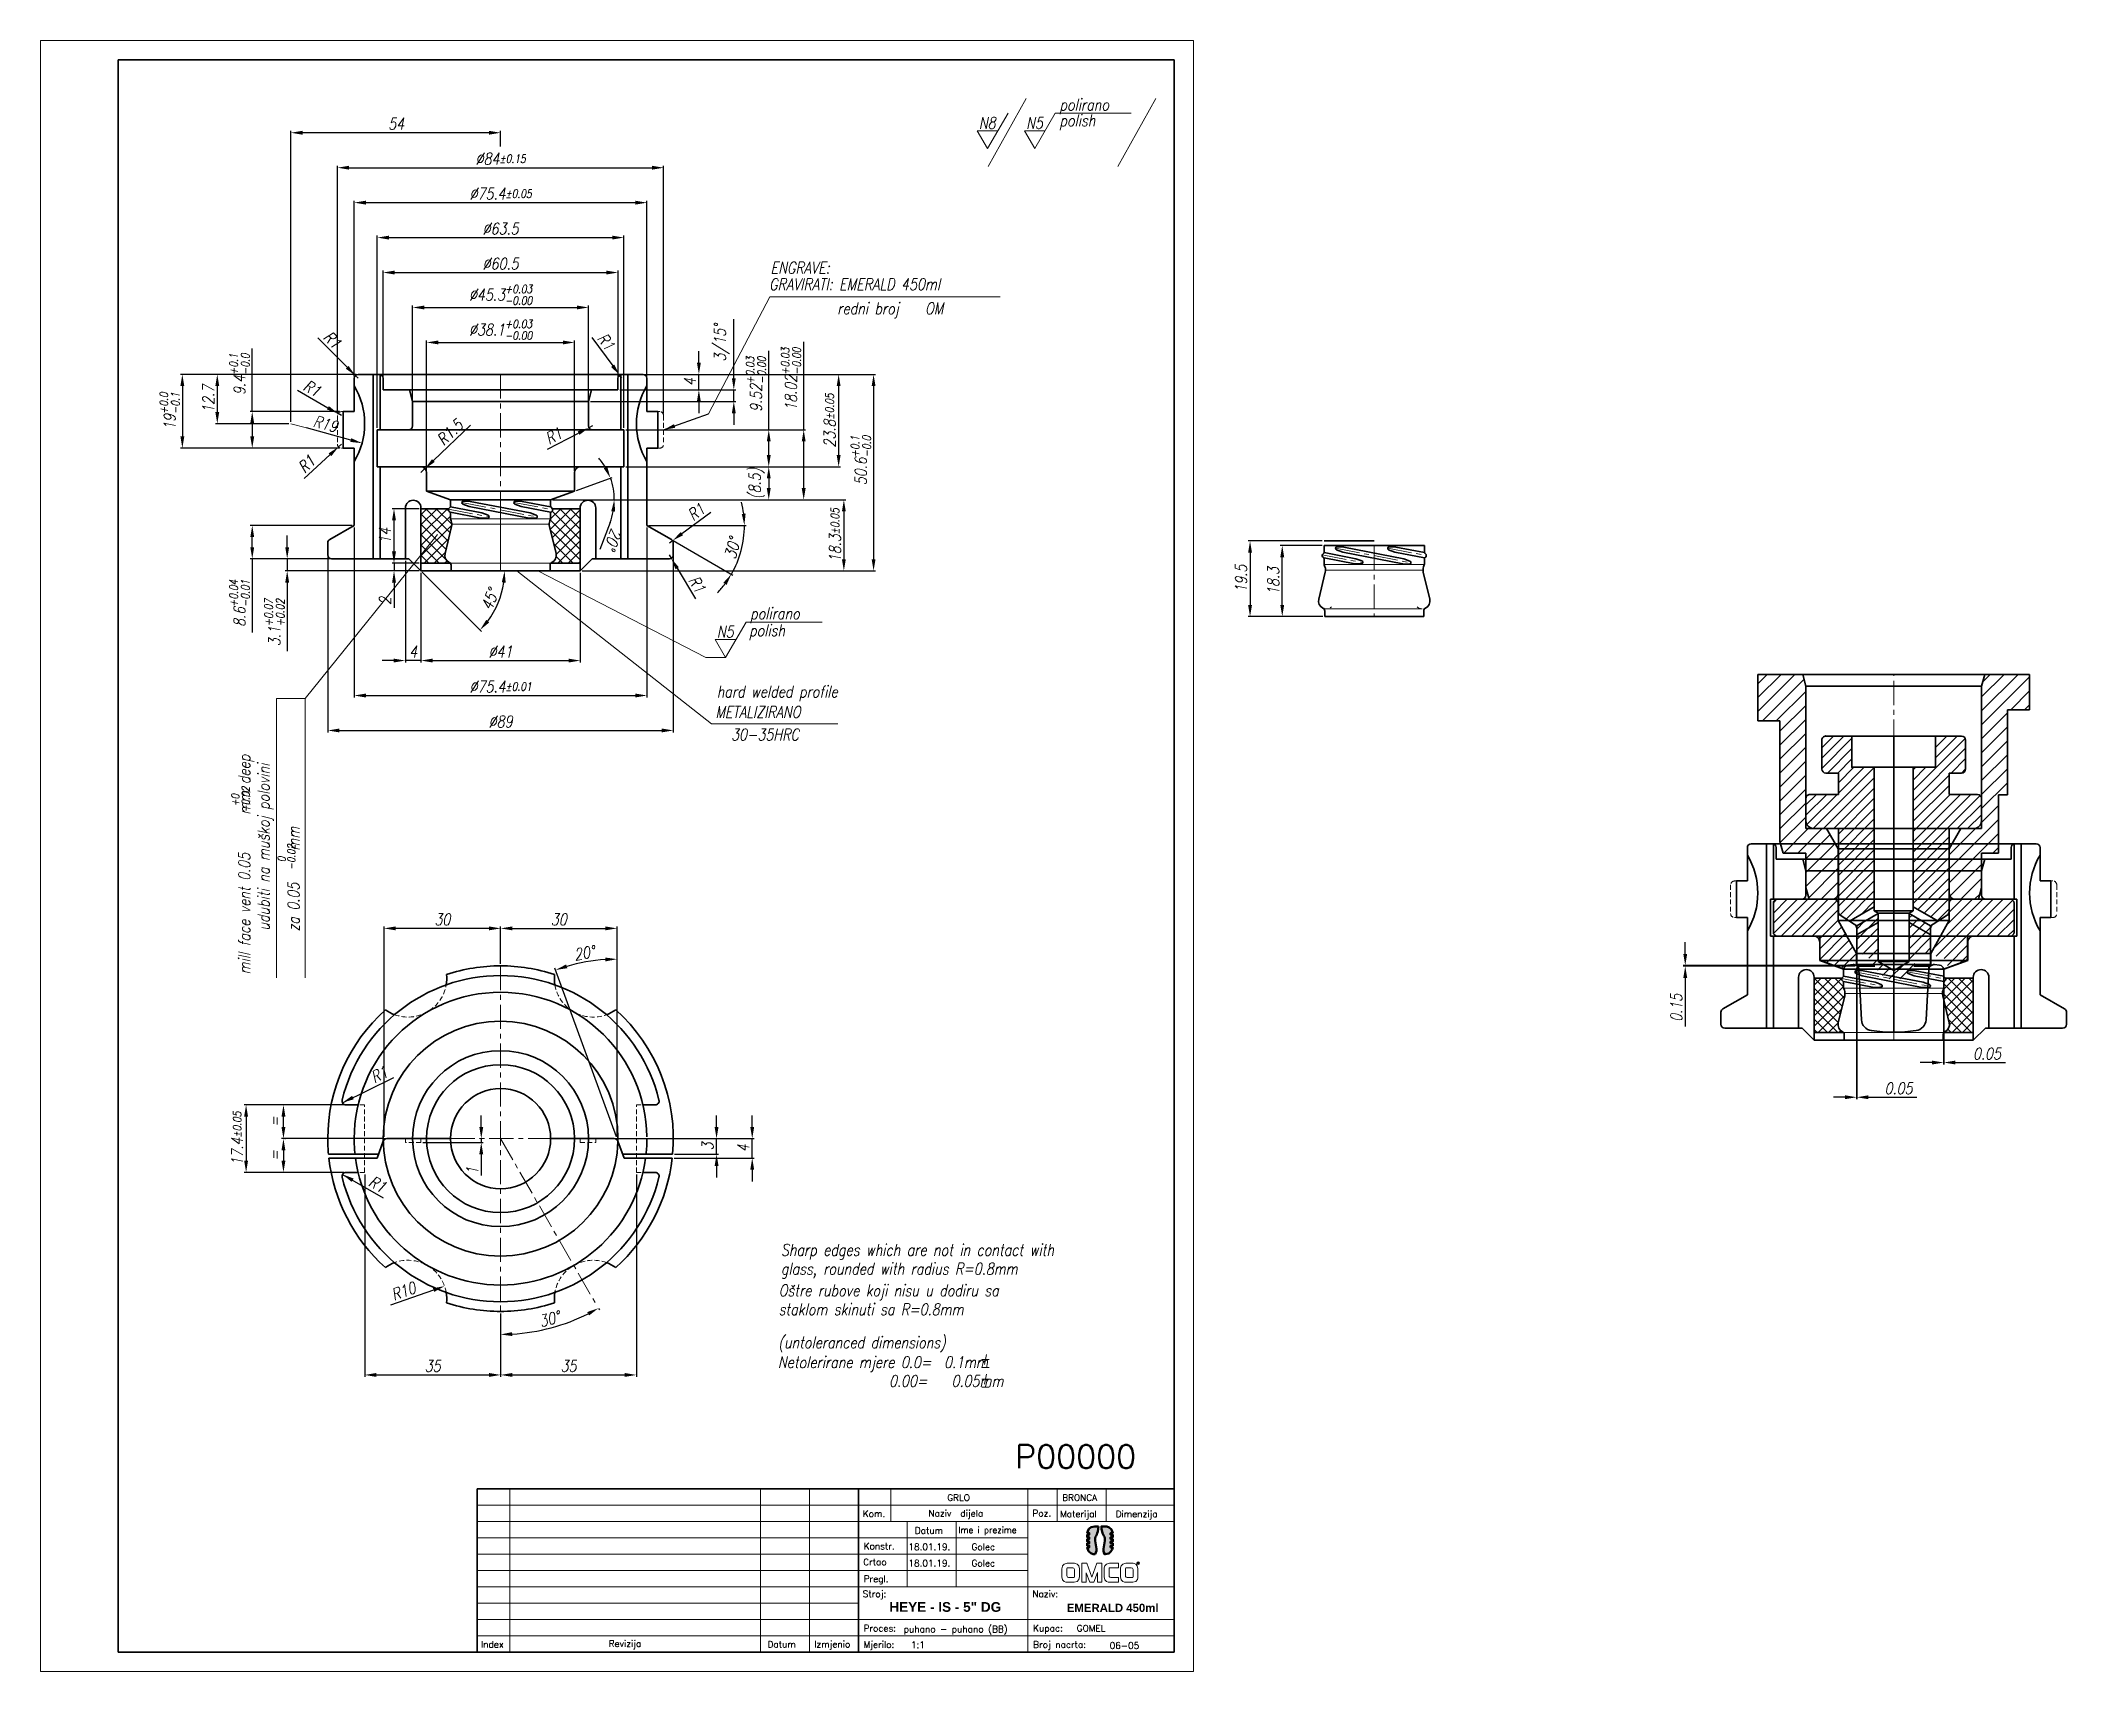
# Model space of a CAD drawing. Extents: x 64 to 585, y 48 to 468.
import ezdxf

# ---------------------------------------------------------------- set-up
doc = ezdxf.new("R2010")
doc.units = 0
doc.header["$LTSCALE"] = 5
doc.header["$MEASUREMENT"] = 0
doc.linetypes.add('CENTER', pattern=[2, 1.25, -0.25, 0.25, -0.25])
doc.linetypes.add('HIDDEN', pattern=[0.375, 0.25, -0.125])
doc.layers.get('0').update_dxf_attribs({"linetype": 'CONTINUOUS', "lineweight": 15})
doc.layers.get('Defpoints').update_dxf_attribs({"linetype": 'CONTINUOUS'})
for name, color, linetype, lineweight in [('1', 1, 'CENTER', 15), ('2', 2, 'HIDDEN', 15), ('3', 3, 'CONTINUOUS', 35), ('4', 5, 'CONTINUOUS', 50), ('8', 252, 'CONTINUOUS', 15)]:
    doc.layers.add(name, color=color, linetype=linetype, lineweight=lineweight)
doc.layers.add('ENGLISH', color=197, linetype='CONTINUOUS')
doc.styles.add('ITALICT', font='ITALICT.shx', dxfattribs={"width": 0.8, "height": 3})
doc.styles.add('ROMANS', font='romans.shx')
doc.styles.get("Standard").update_dxf_attribs({"font": 'isocp.shx', "height": 3})
doc.dimstyles.get("Standard").update_dxf_attribs({"dimtxt": 0.18, "dimasz": 0.18, "dimexe": 0.18, "dimexo": 0.0625, "dimgap": 0.09, "dimtad": 0, "dimtih": 1, "dimtoh": 1, "dimdec": 4, "dimzin": 0, "dimdsep": 46, "dimtxsty": 'Standard', "dimcen": 0.09, "dimadec": 0, "dimazin": 0, "dimtfac": 1, "dimtdec": 4, "dimtofl": 0, "dimtmove": 0, "dimatfit": 3, "dimfxl": 1, "dimtolj": 1, "dimtzin": 0, "dimarcsym": 0})

msp = doc.modelspace()

# ---------------------------------------------------------------- texts
at = {"style": 'ITALICT', "width": 0.8}
for s, p in [('polirano', (325.964, 449.666)), ('N8', (305.202, 444.964)), ('N5', (317.367, 444.964)), ('GRAVIRATI: EMERALD 450ml', (251.203, 403.424)), ('         redni broj   OM', (252.654, 397.175)), ('polirano', (246.316, 318.632)), ('N5', (237.72, 313.93)), ('METALIZIRANO', (237.364, 293.239)), ('30-35HRC', (241.371, 287.453)), ('Oštre rubove koji nisu u dodiru sa', (253.653, 144.281)), ('staklom skinuti sa R=0.8mm', (253.653, 139.424)), ('Netolerirane mjere 0.0=  0.1mm', (253.453, 125.821)), ('+', (305.291, 126.697)), ('-', (305.291, 124.633)), ('                0.00=   0.05mm', (253.453, 120.964)), ('+', (305.291, 121.663)), ('-', (305.291, 119.599))]:
    msp.add_text(s, height=3, dxfattribs=at).set_placement(p)
for s, height, p in [('udubiti na muškoj polovini', 3, (122.49, 238.452)), ('za 0.05    mm', 3, (130.194, 238.227)), ('0', 2, (126.631, 256.098)), ('-0.02', 2, (129.102, 254.083))]:
    msp.add_text(s, height=height, rotation=90, dxfattribs=at).set_placement(p)
at = {"style": 'ROMANS'}
for s, height, p in [('P00000', 6, (314.597, 99.999)), ('Kom.', 1.68, (275.333, 87.451)), ('Naziv  dijela', 1.68, (292.22, 87.542)), ('GRLO', 1.68, (297.074, 91.596)), ('Poz.', 1.68, (319.009, 87.573)), ('Materijal', 1.68, (326.129, 87.386)), ('BRONCA', 1.68, (326.678, 91.596)), ('Dimenzija', 1.68, (340.442, 87.39)), ('Datum', 1.68, (288.723, 83.138)), ('Ime i prezime', 1.596, (299.949, 83.296)), ('Konstr.', 1.68, (275.537, 79.118)), ('18.01.19.', 1.68, (287.052, 78.924)), ('Golec', 1.68, (303.32, 78.924)), ('Crtao', 1.68, (275.425, 75.016)), ('18.01.19.', 1.68, (287.052, 74.724)), ('Golec', 1.68, (303.32, 74.724)), ('Stroj:', 1.68, (275.308, 66.82)), ('Pregl.', 1.68, (275.537, 70.691)), ('Naziv:', 1.68, (318.988, 66.82)), ('Proces:', 1.68, (275.511, 57.966)), ('puhano - puhano (BB)', 1.68, (285.848, 57.74)), ('Kupac:', 1.68, (319.191, 57.966)), ('GOMEL', 1.68, (330.42, 57.951)), ('Index', 1.68, (176.961, 53.803)), ('Revizija', 1.68, (209.843, 54.009)), ('Datum', 1.68, (250.787, 53.818)), ('Izmjenio', 1.68, (262.809, 53.866)), ('Mjerilo:', 1.68, (275.511, 53.766)), ('1:1', 1.68, (287.711, 53.702)), ('Broj nacrta:', 1.68, (319.202, 53.764)), ('06-05', 1.68, (338.894, 53.505))]:
    msp.add_text(s, height=height, dxfattribs=at).set_placement(p)
at = {"attachment_point": 1, "style": 'ROMANS'}
for s, insert, char_height, width in [('{\\fArial|b1|i0|c238|p34;HEYE - IS - 5" DG}', (282.137, 65.535), 2.5, 41.93706), ('{\\fArial|b1|i0|c238|p34;EMERALD 450ml}', (327.85, 65.106), 2.1, 42.17772)]:
    msp.add_mtext(s, dxfattribs=dict(at, insert=insert, char_height=char_height, width=width))
at = {"layer": 'ENGLISH', "style": 'ITALICT', "width": 0.8}
for s, p in [('polish', (325.964, 445.587)), ('ENGRAVE:', (251.591, 407.655)), ('polish', (246.032, 314.268)), ('hard welded profile', (237.693, 298.504)), ('Sharp edges which are not in contact with', (254.219, 154.743)), ('glass, rounded with radius R=0.8mm', (254.219, 149.867)), ('(untoleranced dimensions)', (253.581, 130.904))]:
    msp.add_text(s, height=3, dxfattribs=at).set_placement(p)
for s, height, p in [('mill face vent 0.05    mm deep', 3, (117.527, 227.183)), ('+0', 2, (114.696, 270.454)), ('-0.02', 2, (117.355, 268.921))]:
    msp.add_text(s, height=height, rotation=90, dxfattribs=at).set_placement(p)

# ---------------------------------------------------------------- blocks, each defined once
blk = doc.blocks.new('*D141')
at = {"color": 0, "lineweight": -2}
for p, q in [((162.96, 356.9), (162.96, 390.42)), ((165.96, 389.92), (198.06, 389.92)), ((201.06, 356.9), (201.06, 390.42))]:
    blk.add_line(p, q, dxfattribs=at)
at = {"color": 0}
for points in [[(165.96, 390.42), (165.96, 389.42), (162.96, 389.92)], [(198.06, 389.42), (198.06, 390.42), (201.06, 389.92)]]:
    blk.add_solid(points, dxfattribs=at)
at = {"layer": 'Defpoints', "color": 0}
for p in [(201.06, 389.92), (162.96, 356.4), (201.06, 356.4)]:
    blk.add_point(p, dxfattribs=at)
at = {"color": 0, "insert": (182.01, 393.2), "char_height": 3, "attachment_point": 5, "style": 'ITALICT'}
blk.add_mtext('\\A1;%%C38.1{}{\\H0.71x;\\C3;\\S+0.03^ -0.00;}', dxfattribs=at)
blk = doc.blocks.new('*D142')
at = {"color": 0, "lineweight": -2}
for p, q in [((159.36, 373.2), (159.36, 399.42)), ((162.36, 398.92), (201.66, 398.92)), ((204.66, 373.2), (204.66, 399.42))]:
    blk.add_line(p, q, dxfattribs=at)
at = {"color": 0}
for points in [[(162.36, 399.42), (162.36, 398.42), (159.36, 398.92)], [(201.66, 398.42), (201.66, 399.42), (204.66, 398.92)]]:
    blk.add_solid(points, dxfattribs=at)
at = {"layer": 'Defpoints', "color": 0}
for p in [(204.66, 398.92), (159.36, 372.7), (204.66, 372.7)]:
    blk.add_point(p, dxfattribs=at)
at = {"color": 0, "insert": (182.01, 402.2), "char_height": 3, "attachment_point": 5, "style": 'ITALICT'}
blk.add_mtext('\\A1;%%C45.3{}{\\H0.71x;\\C3;\\S+0.03^ -0.00;}', dxfattribs=at)
blk = doc.blocks.new('*D143')
at = {"color": 0, "lineweight": -2}
for p, q in [((151.76, 381.2), (151.76, 408.42)), ((154.76, 407.92), (209.26, 407.92)), ((212.26, 381.2), (212.26, 408.42))]:
    blk.add_line(p, q, dxfattribs=at)
at = {"color": 0}
for points in [[(154.76, 408.42), (154.76, 407.42), (151.76, 407.92)], [(209.26, 407.42), (209.26, 408.42), (212.26, 407.92)]]:
    blk.add_solid(points, dxfattribs=at)
at = {"layer": 'Defpoints', "color": 0}
for p in [(212.26, 407.92), (151.76, 380.7), (212.26, 380.7)]:
    blk.add_point(p, dxfattribs=at)
at = {"color": 0, "insert": (182.01, 410.22), "char_height": 3, "attachment_point": 5, "style": 'ITALICT'}
blk.add_mtext('\\A1;%%C60.5', dxfattribs=at)
blk = doc.blocks.new('*D144')
at = {"color": 0, "lineweight": -2}
for p, q in [((150.26, 367.92), (150.26, 417.42)), ((153.26, 416.92), (210.76, 416.92)), ((213.76, 367.9), (213.76, 417.42))]:
    blk.add_line(p, q, dxfattribs=at)
at = {"color": 0}
for points in [[(153.26, 417.42), (153.26, 416.42), (150.26, 416.92)], [(210.76, 416.42), (210.76, 417.42), (213.76, 416.92)]]:
    blk.add_solid(points, dxfattribs=at)
at = {"layer": 'Defpoints', "color": 0}
for p in [(213.76, 416.92), (150.26, 367.42), (213.76, 367.4)]:
    blk.add_point(p, dxfattribs=at)
at = {"color": 0, "insert": (182.01, 419.22), "char_height": 3, "attachment_point": 5, "style": 'ITALICT'}
blk.add_mtext('\\A1;%%C63.5', dxfattribs=at)
blk = doc.blocks.new('*D145')
at = {"color": 0, "lineweight": -2}
for p, q in [((144.31, 381.2), (144.31, 426.42)), ((147.31, 425.92), (216.71, 425.92)), ((219.71, 381.2), (219.71, 426.42))]:
    blk.add_line(p, q, dxfattribs=at)
at = {"color": 0}
for points in [[(147.31, 426.42), (147.31, 425.42), (144.31, 425.92)], [(216.71, 425.42), (216.71, 426.42), (219.71, 425.92)]]:
    blk.add_solid(points, dxfattribs=at)
at = {"layer": 'Defpoints', "color": 0}
for p in [(219.71, 425.92), (144.31, 380.7), (219.71, 380.7)]:
    blk.add_point(p, dxfattribs=at)
at = {"color": 0, "insert": (182.01, 428.22), "char_height": 3, "attachment_point": 5, "style": 'ITALICT'}
blk.add_mtext('\\A1;%%C75.4{}{\\H0.71x;\\C3;%%p0.05}', dxfattribs=at)
blk = doc.blocks.new('*D146')
at = {"color": 0, "lineweight": -2}
for p, q in [((161.51, 330.6), (161.51, 307.5)), ((202.51, 330.6), (202.51, 307.5)), ((164.51, 308), (199.51, 308))]:
    blk.add_line(p, q, dxfattribs=at)
at = {"color": 0}
for points in [[(164.51, 308.5), (164.51, 307.5), (161.51, 308)], [(199.51, 307.5), (199.51, 308.5), (202.51, 308)]]:
    blk.add_solid(points, dxfattribs=at)
at = {"layer": 'Defpoints', "color": 0}
for p in [(161.51, 331.1), (202.51, 331.1), (202.51, 308)]:
    blk.add_point(p, dxfattribs=at)
at = {"color": 0, "insert": (182.01, 310.3), "char_height": 3, "attachment_point": 5, "style": 'ITALICT'}
blk.add_mtext('\\A1;%%C41', dxfattribs=at)
blk = doc.blocks.new('*D147')
at = {"color": 0, "lineweight": -2}
for p, q in [((140.01, 371.6), (140.01, 435.42)), ((143.01, 434.92), (221.01, 434.92)), ((224.01, 371.6), (224.01, 435.42))]:
    blk.add_line(p, q, dxfattribs=at)
at = {"color": 0}
for points in [[(143.01, 435.42), (143.01, 434.42), (140.01, 434.92)], [(221.01, 434.42), (221.01, 435.42), (224.01, 434.92)]]:
    blk.add_solid(points, dxfattribs=at)
at = {"layer": 'Defpoints', "color": 0}
for p in [(224.01, 434.92), (140.01, 371.1), (224.01, 371.1)]:
    blk.add_point(p, dxfattribs=at)
at = {"color": 0, "insert": (182.01, 437.22), "char_height": 3, "attachment_point": 5, "style": 'ITALICT'}
blk.add_mtext('\\A1;%%C84{}{\\H0.71x;\\C3;%%p0.15}', dxfattribs=at)
blk = doc.blocks.new('*D148')
at = {"color": 0, "lineweight": -2}
for p, q in [((128.01, 369.5), (128.01, 444.42)), ((179.01, 443.92), (131.01, 443.92)), ((182.01, 440.35), (182.01, 444.42))]:
    blk.add_line(p, q, dxfattribs=at)
at = {"color": 0}
for points in [[(131.01, 444.42), (131.01, 443.42), (128.01, 443.92)], [(179.01, 443.42), (179.01, 444.42), (182.01, 443.92)]]:
    blk.add_solid(points, dxfattribs=at)
at = {"layer": 'Defpoints', "color": 0}
for p in [(128.01, 443.92), (182.01, 439.85), (128.01, 369)]:
    blk.add_point(p, dxfattribs=at)
at = {"color": 0, "insert": (155.13, 446.22), "char_height": 3, "attachment_point": 5, "style": 'ITALICT'}
blk.add_mtext('\\A1;54', dxfattribs=at)
blk = doc.blocks.new('*D149')
at = {"color": 0, "lineweight": -2}
for p, q in [((157.51, 333.7), (157.51, 307.5)), ((161.51, 330.6), (161.51, 307.5)), ((154.51, 308), (151.51, 308)), ((161.51, 308), (157.51, 308)), ((164.51, 308), (167.51, 308))]:
    blk.add_line(p, q, dxfattribs=at)
at = {"color": 0}
for points in [[(154.51, 307.5), (154.51, 308.5), (157.51, 308)], [(164.51, 308.5), (164.51, 307.5), (161.51, 308)]]:
    blk.add_solid(points, dxfattribs=at)
at = {"layer": 'Defpoints', "color": 0}
for p in [(157.51, 334.2), (161.51, 331.1), (157.51, 308)]:
    blk.add_point(p, dxfattribs=at)
at = {"color": 0, "insert": (159.51, 310.3), "char_height": 3, "attachment_point": 5, "style": 'ITALICT'}
blk.add_mtext('\\A1;4', dxfattribs=at)
blk = doc.blocks.new('*D150')
at = {"color": 0, "lineweight": -2}
for p, q in [((127.05, 337.2), (127.05, 340.2)), ((138.01, 334.2), (126.55, 334.2)), ((127.05, 334.2), (127.05, 331.1)), ((161.01, 331.1), (126.55, 331.1)), ((127.05, 328.1), (127.05, 310.4))]:
    blk.add_line(p, q, dxfattribs=at)
at = {"color": 0}
for points in [[(126.55, 337.2), (127.55, 337.2), (127.05, 334.2)], [(127.55, 328.1), (126.55, 328.1), (127.05, 331.1)]]:
    blk.add_solid(points, dxfattribs=at)
at = {"layer": 'Defpoints', "color": 0}
for p in [(138.51, 334.2), (127.05, 331.1), (161.51, 331.1)]:
    blk.add_point(p, dxfattribs=at)
at = {"color": 0, "insert": (123.77, 317.75), "char_height": 3, "attachment_point": 5, "rotation": 90, "style": 'ITALICT'}
blk.add_mtext('\\A1;3.1{}{\\H0.71x;\\C3;\\S+0.07^ +0.02;}', dxfattribs=at)
blk = doc.blocks.new('*D151')
at = {"color": 0, "lineweight": -2}
for p, q in [((161.86, 330.75), (177.09, 315.52)), ((183.52, 331.1), (183.54, 331.1))]:
    blk.add_line(p, q, dxfattribs=at)
blk.add_arc((161.51, 331.1), 21.53, 322.9895, 352.0105, dxfattribs=at)
at = {"color": 0}
for points in [[(183.33, 328.07), (182.33, 328.14), (183.04, 331.1)], [(178.32, 318.47), (179.08, 317.81), (176.73, 315.87)]]:
    blk.add_solid(points, dxfattribs=at)
at = {"layer": 'Defpoints', "color": 0}
for p in [(158.41, 334.2), (161.51, 331.1), (161.51, 331.1), (183.02, 331.1), (180.15, 320.33)]:
    blk.add_point(p, dxfattribs=at)
at = {"color": 0, "insert": (179.28, 323.74), "char_height": 3, "attachment_point": 5, "rotation": 67.5, "style": 'ITALICT'}
blk.add_mtext('\\A1;45%%d', dxfattribs=at)
blk = doc.blocks.new('*D152')
at = {"color": 0, "lineweight": -2}
for p, q in [((144.81, 381.7), (108.55, 381.7)), ((109.05, 378.7), (109.05, 372)), ((127.51, 369), (108.55, 369))]:
    blk.add_line(p, q, dxfattribs=at)
at = {"color": 0}
for points in [[(109.55, 378.7), (108.55, 378.7), (109.05, 381.7)], [(108.55, 372), (109.55, 372), (109.05, 369)]]:
    blk.add_solid(points, dxfattribs=at)
at = {"layer": 'Defpoints', "color": 0}
for p in [(145.31, 381.7), (109.05, 369), (128.01, 369)]:
    blk.add_point(p, dxfattribs=at)
at = {"color": 0, "insert": (106.75, 375.35), "char_height": 3, "attachment_point": 5, "rotation": 90, "style": 'ITALICT'}
blk.add_mtext('\\A1;12.7', dxfattribs=at)
blk = doc.blocks.new('*D153')
at = {"color": 0, "lineweight": -2}
for p, q in [((144.81, 381.7), (99.55, 381.7)), ((100.05, 378.7), (100.05, 365.7)), ((140.51, 362.7), (99.55, 362.7))]:
    blk.add_line(p, q, dxfattribs=at)
at = {"color": 0}
for points in [[(100.55, 378.7), (99.55, 378.7), (100.05, 381.7)], [(99.55, 365.7), (100.55, 365.7), (100.05, 362.7)]]:
    blk.add_solid(points, dxfattribs=at)
at = {"layer": 'Defpoints', "color": 0}
for p in [(145.31, 381.7), (100.05, 362.7), (141.01, 362.7)]:
    blk.add_point(p, dxfattribs=at)
at = {"color": 0, "insert": (96.77, 372.2), "char_height": 3, "attachment_point": 5, "rotation": 90, "style": 'ITALICT'}
blk.add_mtext('\\A1;19{}{\\H0.71x;\\C3;\\S+0.0^ -0.1;}', dxfattribs=at)
blk = doc.blocks.new('*D154')
at = {"color": 0, "lineweight": -2}
for p, q in [((142.48, 383.53), (134.92, 391.12)), ((145.31, 380.7), (144.6, 381.41))]:
    blk.add_line(p, q, dxfattribs=at)
at = {"color": 0}
blk.add_solid([(142.13, 383.18), (142.84, 383.89), (144.6, 381.41)], dxfattribs=at)
at = {"layer": 'Defpoints', "color": 0}
for p in [(144.6, 381.41), (145.31, 380.7)]:
    blk.add_point(p, dxfattribs=at)
at = {"color": 0, "insert": (138.69, 390.6), "char_height": 3, "attachment_point": 5, "rotation": 314.9061, "style": 'ITALICT'}
blk.add_mtext('\\A1;R1', dxfattribs=at)
blk = doc.blocks.new('*D155')
at = {"color": 0, "lineweight": -2}
for p, q in [((131.4, 354.85), (138.07, 360.99)), ((141.01, 363.7), (140.27, 363.02))]:
    blk.add_line(p, q, dxfattribs=at)
at = {"color": 0}
blk.add_solid([(138.4, 360.62), (137.73, 361.36), (140.27, 363.02)], dxfattribs=at)
at = {"layer": 'Defpoints', "color": 0}
for p in [(140.27, 363.02), (141.01, 363.7)]:
    blk.add_point(p, dxfattribs=at)
at = {"color": 0, "insert": (132.07, 358.6), "char_height": 3, "attachment_point": 5, "rotation": 42.6525, "style": 'ITALICT'}
blk.add_mtext('\\A1;R1', dxfattribs=at)
blk = doc.blocks.new('*D156')
at = {"color": 0, "lineweight": -2}
blk.add_line((143.44, 364.78), (132.06, 367.89), dxfattribs=at)
at = {"color": 0}
blk.add_solid([(143.31, 364.3), (143.57, 365.26), (146.34, 363.99)], dxfattribs=at)
at = {"layer": 'Defpoints', "color": 0}
for p in [(128.01, 369), (146.34, 363.99)]:
    blk.add_point(p, dxfattribs=at)
at = {"color": 0, "insert": (136.91, 368.95), "char_height": 3, "attachment_point": 5, "rotation": 344.716, "style": 'ITALICT'}
blk.add_mtext('\\A1;R19', dxfattribs=at)
blk = doc.blocks.new('*D157')
at = {"color": 0, "lineweight": -2}
for p, q in [((219.21, 381.7), (278.59, 381.7)), ((278.09, 378.7), (278.09, 334.1)), ((203.01, 331.1), (278.59, 331.1))]:
    blk.add_line(p, q, dxfattribs=at)
at = {"color": 0}
for points in [[(278.59, 378.7), (277.59, 378.7), (278.09, 381.7)], [(277.59, 334.1), (278.59, 334.1), (278.09, 331.1)]]:
    blk.add_solid(points, dxfattribs=at)
at = {"layer": 'Defpoints', "color": 0}
for p in [(218.71, 381.7), (202.51, 331.1), (278.09, 331.1)]:
    blk.add_point(p, dxfattribs=at)
at = {"color": 0, "insert": (274.8, 359.5), "char_height": 3, "attachment_point": 5, "rotation": 90, "style": 'ITALICT'}
blk.add_mtext('\\A1;50.6{}{\\H0.71x;\\C3;\\S+0.1^ -0.0;}', dxfattribs=at)
blk = doc.blocks.new('*D158')
at = {"color": 0, "lineweight": -2}
for p, q in [((195.41, 349.4), (270.94, 349.4)), ((270.44, 346.4), (270.44, 334.1)), ((203.01, 331.1), (270.94, 331.1))]:
    blk.add_line(p, q, dxfattribs=at)
at = {"color": 0}
for points in [[(270.94, 346.4), (269.94, 346.4), (270.44, 349.4)], [(269.94, 334.1), (270.94, 334.1), (270.44, 331.1)]]:
    blk.add_solid(points, dxfattribs=at)
at = {"layer": 'Defpoints', "color": 0}
for p in [(194.91, 349.4), (202.51, 331.1), (270.44, 331.1)]:
    blk.add_point(p, dxfattribs=at)
at = {"color": 0, "insert": (268.14, 340.25), "char_height": 3, "attachment_point": 5, "rotation": 90, "style": 'ITALICT'}
blk.add_mtext('\\A1;18.3{}{\\H0.71x;\\C3;%%p0.05}', dxfattribs=at)
blk = doc.blocks.new('*D159')
at = {"color": 0, "lineweight": -2}
for p, q in [((260.09, 367.42), (260.09, 390.08)), ((214.26, 367.42), (260.59, 367.42)), ((260.09, 352.4), (260.09, 364.42)), ((195.41, 349.4), (260.59, 349.4))]:
    blk.add_line(p, q, dxfattribs=at)
at = {"color": 0}
for points in [[(260.59, 364.42), (259.59, 364.42), (260.09, 367.42)], [(259.59, 352.4), (260.59, 352.4), (260.09, 349.4)]]:
    blk.add_solid(points, dxfattribs=at)
at = {"layer": 'Defpoints', "color": 0}
for p in [(213.76, 367.42), (260.09, 367.42), (194.91, 349.4)]:
    blk.add_point(p, dxfattribs=at)
at = {"color": 0, "insert": (256.8, 380.44), "char_height": 3, "attachment_point": 5, "rotation": 90, "style": 'ITALICT'}
blk.add_mtext('\\A1;18.02{}{\\H0.71x;\\C3;\\S+0.03^ -0.00;}', dxfattribs=at)
blk = doc.blocks.new('*D160')
at = {"color": 0, "lineweight": -2}
for p, q in [((233.73, 381.7), (269.59, 381.7)), ((269.09, 378.7), (269.09, 360.9)), ((214.26, 357.9), (269.59, 357.9))]:
    blk.add_line(p, q, dxfattribs=at)
at = {"color": 0}
for points in [[(269.59, 378.7), (268.59, 378.7), (269.09, 381.7)], [(268.59, 360.9), (269.59, 360.9), (269.09, 357.9)]]:
    blk.add_solid(points, dxfattribs=at)
at = {"layer": 'Defpoints', "color": 0}
for p in [(233.23, 381.7), (213.76, 357.9), (269.09, 357.9)]:
    blk.add_point(p, dxfattribs=at)
at = {"color": 0, "insert": (266.79, 369.8), "char_height": 3, "attachment_point": 5, "rotation": 90, "style": 'ITALICT'}
blk.add_mtext('\\A1;23.8{}{\\H0.71x;\\C3;%%p0.05}', dxfattribs=at)
blk = doc.blocks.new('*D161')
at = {"color": 0, "lineweight": -2}
for p, q in [((205.52, 391.22), (210.89, 383.92)), ((213.26, 380.7), (212.67, 381.5))]:
    blk.add_line(p, q, dxfattribs=at)
at = {"color": 0}
blk.add_solid([(210.49, 383.63), (211.29, 384.22), (212.67, 381.5)], dxfattribs=at)
at = {"layer": 'Defpoints', "color": 0}
for p in [(212.67, 381.5), (213.26, 380.7)]:
    blk.add_point(p, dxfattribs=at)
at = {"color": 0, "insert": (209.17, 390.14), "char_height": 3, "attachment_point": 5, "rotation": 306.3297, "style": 'ITALICT'}
blk.add_mtext('\\A1;R1', dxfattribs=at)
blk = doc.blocks.new('*D162')
at = {"color": 0, "lineweight": -2}
for p, q in [((214.26, 357.9), (251.59, 357.9)), ((251.09, 354.9), (251.09, 352.4)), ((195.41, 349.4), (251.59, 349.4))]:
    blk.add_line(p, q, dxfattribs=at)
at = {"color": 0}
for points in [[(251.59, 354.9), (250.59, 354.9), (251.09, 357.9)], [(250.59, 352.4), (251.59, 352.4), (251.09, 349.4)]]:
    blk.add_solid(points, dxfattribs=at)
at = {"layer": 'Defpoints', "color": 0}
for p in [(213.76, 357.9), (194.91, 349.4), (251.09, 349.4)]:
    blk.add_point(p, dxfattribs=at)
at = {"color": 0, "insert": (248, 353.6), "char_height": 3, "attachment_point": 5, "rotation": 90, "style": 'ITALICT'}
blk.add_mtext('\\A1;(8.5)', dxfattribs=at)
blk = doc.blocks.new('*D163')
at = {"color": 0, "lineweight": -2}
for p, q in [((251.09, 367.42), (251.09, 387.79)), ((214.26, 367.42), (251.59, 367.42)), ((251.09, 360.9), (251.09, 364.42)), ((214.26, 357.9), (251.59, 357.9))]:
    blk.add_line(p, q, dxfattribs=at)
at = {"color": 0}
for points in [[(251.59, 364.42), (250.59, 364.42), (251.09, 367.42)], [(250.59, 360.9), (251.59, 360.9), (251.09, 357.9)]]:
    blk.add_solid(points, dxfattribs=at)
at = {"layer": 'Defpoints', "color": 0}
for p in [(213.76, 367.42), (251.09, 367.42), (213.76, 357.9)]:
    blk.add_point(p, dxfattribs=at)
at = {"color": 0, "insert": (247.8, 379.13), "char_height": 3, "attachment_point": 5, "rotation": 90, "style": 'ITALICT'}
blk.add_mtext('\\A1;9.52{}{\\H0.71x;\\C3;\\S+0.03^ -0.00;}', dxfattribs=at)
blk = doc.blocks.new('*D164')
at = {"color": 0, "lineweight": -2}
for p, q in [((194.06, 362.42), (202.1, 366.58)), ((205.66, 368.42), (204.77, 367.96))]:
    blk.add_line(p, q, dxfattribs=at)
at = {"color": 0}
blk.add_solid([(202.33, 366.14), (201.88, 367.03), (204.77, 367.96)], dxfattribs=at)
at = {"layer": 'Defpoints', "color": 0}
for p in [(204.77, 367.96), (205.66, 368.42)]:
    blk.add_point(p, dxfattribs=at)
at = {"color": 0, "insert": (195.69, 365.86), "char_height": 3, "attachment_point": 5, "rotation": 27.3454, "style": 'ITALICT'}
blk.add_mtext('\\A1;R1', dxfattribs=at)
blk = doc.blocks.new('*D165')
at = {"color": 0, "lineweight": -2}
for p, q in [((233.09, 384.7), (233.09, 387.7)), ((219.21, 381.7), (233.59, 381.7)), ((233.09, 377.7), (233.09, 381.7)), ((212.76, 377.7), (233.59, 377.7)), ((233.09, 374.7), (233.09, 371.7))]:
    blk.add_line(p, q, dxfattribs=at)
at = {"color": 0}
for points in [[(232.59, 384.7), (233.59, 384.7), (233.09, 381.7)], [(233.59, 374.7), (232.59, 374.7), (233.09, 377.7)]]:
    blk.add_solid(points, dxfattribs=at)
at = {"layer": 'Defpoints', "color": 0}
for p in [(218.71, 381.7), (233.09, 381.7), (212.26, 377.7)]:
    blk.add_point(p, dxfattribs=at)
at = {"color": 0, "insert": (230.79, 379.7), "char_height": 3, "attachment_point": 5, "rotation": 90, "style": 'ITALICT'}
blk.add_mtext('\\A1;4', dxfattribs=at)
blk = doc.blocks.new('*D166')
at = {"color": 0, "lineweight": -2}
for p, q in [((242.09, 380.7), (242.09, 395.93)), ((233.59, 377.7), (242.59, 377.7)), ((242.09, 374.7), (242.09, 377.7)), ((205.16, 374.7), (242.59, 374.7)), ((242.09, 371.7), (242.09, 368.7))]:
    blk.add_line(p, q, dxfattribs=at)
at = {"color": 0}
for points in [[(241.59, 380.7), (242.59, 380.7), (242.09, 377.7)], [(242.59, 371.7), (241.59, 371.7), (242.09, 374.7)]]:
    blk.add_solid(points, dxfattribs=at)
at = {"layer": 'Defpoints', "color": 0}
for p in [(233.09, 377.7), (242.09, 377.7), (204.66, 374.7)]:
    blk.add_point(p, dxfattribs=at)
at = {"color": 0, "insert": (239, 389.81), "char_height": 3, "attachment_point": 5, "rotation": 90, "style": 'ITALICT'}
blk.add_mtext('\\A1;3/15°', dxfattribs=at)
blk = doc.blocks.new('*D167')
at = {"color": 0, "lineweight": -2}
for p, q in [((144.31, 342.3), (144.31, 298.5)), ((219.71, 342.3), (219.71, 298.5)), ((147.31, 299), (216.71, 299))]:
    blk.add_line(p, q, dxfattribs=at)
at = {"color": 0}
for points in [[(147.31, 299.5), (147.31, 298.5), (144.31, 299)], [(216.71, 298.5), (216.71, 299.5), (219.71, 299)]]:
    blk.add_solid(points, dxfattribs=at)
at = {"layer": 'Defpoints', "color": 0}
for p in [(144.31, 342.8), (219.71, 342.8), (219.71, 299)]:
    blk.add_point(p, dxfattribs=at)
at = {"color": 0, "insert": (182.01, 301.3), "char_height": 3, "attachment_point": 5, "style": 'ITALICT'}
blk.add_mtext('\\A1;%%c75.4{}{\\H0.71x;\\C3;%%p0.01}', dxfattribs=at)
blk = doc.blocks.new('*D168')
at = {"color": 0, "lineweight": -2}
for p, q in [((137.51, 334.7), (137.51, 289.5)), ((226.51, 334.7), (226.51, 289.5)), ((140.51, 290), (223.51, 290))]:
    blk.add_line(p, q, dxfattribs=at)
at = {"color": 0}
for points in [[(140.51, 290.5), (140.51, 289.5), (137.51, 290)], [(223.51, 289.5), (223.51, 290.5), (226.51, 290)]]:
    blk.add_solid(points, dxfattribs=at)
at = {"layer": 'Defpoints', "color": 0}
for p in [(137.51, 335.2), (226.51, 335.2), (226.51, 290)]:
    blk.add_point(p, dxfattribs=at)
at = {"color": 0, "insert": (182.01, 292.3), "char_height": 3, "attachment_point": 5, "style": 'ITALICT'}
blk.add_mtext('\\A1;%%c89', dxfattribs=at)
blk = doc.blocks.new('*D169')
at = {"color": 0, "lineweight": -2}
for p, q in [((220.21, 342.8), (245.31, 342.8)), ((226.44, 338.91), (241.88, 330))]:
    blk.add_line(p, q, dxfattribs=at)
for start, end in [(6.8503, 13.7006), (330, 0), (316.2994, 323.1497)]:
    blk.add_arc((219.71, 342.8), 25.11, start, end, dxfattribs=at)
at = {"color": 0}
for points in [[(244.14, 345.76), (245.13, 345.82), (244.81, 342.8)], [(240.22, 327.47), (239.38, 328.02), (241.45, 330.25)]]:
    blk.add_solid(points, dxfattribs=at)
at = {"layer": 'Defpoints', "color": 0}
for p in [(219.71, 342.8), (219.71, 342.8), (219.71, 342.8), (226.01, 339.16), (243.3, 334.21)]:
    blk.add_point(p, dxfattribs=at)
at = {"color": 0, "insert": (241.74, 336.9), "char_height": 3, "attachment_point": 5, "rotation": 75, "style": 'ITALICT'}
blk.add_mtext('\\A1;30%%d', dxfattribs=at)
blk = doc.blocks.new('*D170')
at = {"color": 0, "lineweight": -2}
for p, q in [((225.45, 335.2), (225.96, 334.34)), ((227.5, 331.77), (232.21, 323.89))]:
    blk.add_line(p, q, dxfattribs=at)
at = {"color": 0}
blk.add_solid([(227.93, 332.02), (227.07, 331.51), (225.96, 334.34)], dxfattribs=at)
at = {"layer": 'Defpoints', "color": 0}
for p in [(225.45, 335.2), (225.96, 334.34)]:
    blk.add_point(p, dxfattribs=at)
at = {"color": 0, "insert": (232.63, 327.67), "char_height": 3, "attachment_point": 5, "rotation": 300.8867, "style": 'ITALICT'}
blk.add_mtext('\\A1;R1', dxfattribs=at)
blk = doc.blocks.new('*D171')
at = {"color": 0, "lineweight": -2}
for p, q in [((147.01, 175.68), (147.01, 123.53)), ((182.01, 139.88), (182.01, 123.53)), ((150.01, 124.03), (179.01, 124.03))]:
    blk.add_line(p, q, dxfattribs=at)
at = {"color": 0}
for points in [[(150.01, 124.53), (150.01, 123.53), (147.01, 124.03)], [(179.01, 123.53), (179.01, 124.53), (182.01, 124.03)]]:
    blk.add_solid(points, dxfattribs=at)
at = {"layer": 'Defpoints', "color": 0}
for p in [(147.01, 176.18), (182.01, 140.38), (182.01, 124.03)]:
    blk.add_point(p, dxfattribs=at)
at = {"color": 0, "insert": (164.51, 126.33), "char_height": 3, "attachment_point": 5, "style": 'ITALICT'}
blk.add_mtext('\\A1;35', dxfattribs=at)
blk = doc.blocks.new('*D172')
at = {"color": 0, "lineweight": -2}
for p, q in [((217.01, 175.68), (217.01, 123.53)), ((182.01, 139.88), (182.01, 123.53)), ((185.01, 124.03), (214.01, 124.03))]:
    blk.add_line(p, q, dxfattribs=at)
at = {"color": 0}
for points in [[(185.01, 124.53), (185.01, 123.53), (182.01, 124.03)], [(214.01, 123.53), (214.01, 124.53), (217.01, 124.03)]]:
    blk.add_solid(points, dxfattribs=at)
at = {"layer": 'Defpoints', "color": 0}
for p in [(217.01, 176.18), (182.01, 140.38), (217.01, 124.03)]:
    blk.add_point(p, dxfattribs=at)
at = {"color": 0, "insert": (199.51, 126.33), "char_height": 3, "attachment_point": 5, "style": 'ITALICT'}
blk.add_mtext('\\A1;35', dxfattribs=at)
blk = doc.blocks.new('*D173')
at = {"color": 0, "lineweight": -2}
for p, q in [((141.67, 193.58), (125.59, 193.58)), ((126.09, 187.88), (126.09, 190.58)), ((151.51, 184.88), (125.59, 184.88))]:
    blk.add_line(p, q, dxfattribs=at)
at = {"color": 0}
for points in [[(126.59, 190.58), (125.59, 190.58), (126.09, 193.58)], [(125.59, 187.88), (126.59, 187.88), (126.09, 184.88)]]:
    blk.add_solid(points, dxfattribs=at)
at = {"layer": 'Defpoints', "color": 0}
for p in [(126.09, 193.58), (142.17, 193.58), (152.01, 184.88)]:
    blk.add_point(p, dxfattribs=at)
at = {"color": 0, "insert": (123.79, 189.23), "char_height": 3, "attachment_point": 5, "rotation": 90, "style": 'ITALICT'}
blk.add_mtext('\\A1;=', dxfattribs=at)
blk = doc.blocks.new('*D174')
at = {"color": 0, "lineweight": -2}
for p, q in [((126.41, 184.88), (126.59, 184.88)), ((126.09, 181.88), (126.09, 179.18)), ((141.67, 176.18), (125.59, 176.18))]:
    blk.add_line(p, q, dxfattribs=at)
at = {"color": 0}
for points in [[(126.59, 181.88), (125.59, 181.88), (126.09, 184.88)], [(125.59, 179.18), (126.59, 179.18), (126.09, 176.18)]]:
    blk.add_solid(points, dxfattribs=at)
at = {"layer": 'Defpoints', "color": 0}
for p in [(125.91, 184.88), (126.09, 176.18), (142.17, 176.18)]:
    blk.add_point(p, dxfattribs=at)
at = {"color": 0, "insert": (123.79, 180.53), "char_height": 3, "attachment_point": 5, "rotation": 90, "style": 'ITALICT'}
blk.add_mtext('\\A1;=', dxfattribs=at)
blk = doc.blocks.new('*D175')
at = {"color": 0, "lineweight": -2}
for p, q in [((141.67, 193.58), (115.97, 193.58)), ((116.47, 190.58), (116.47, 179.18)), ((141.67, 176.18), (115.97, 176.18))]:
    blk.add_line(p, q, dxfattribs=at)
at = {"color": 0}
for points in [[(116.97, 190.58), (115.97, 190.58), (116.47, 193.58)], [(115.97, 179.18), (116.97, 179.18), (116.47, 176.18)]]:
    blk.add_solid(points, dxfattribs=at)
at = {"layer": 'Defpoints', "color": 0}
for p in [(142.17, 193.58), (116.47, 176.18), (142.17, 176.18)]:
    blk.add_point(p, dxfattribs=at)
at = {"color": 0, "insert": (114.17, 184.88), "char_height": 3, "attachment_point": 5, "rotation": 90, "style": 'ITALICT'}
blk.add_mtext('\\A1;17.4{}{\\H0.71x;\\C3;%%p0.05}', dxfattribs=at)
blk = doc.blocks.new('*D176')
at = {"color": 0, "lineweight": -2}
blk.add_line((141.3, 175.68), (151.76, 169.67), dxfattribs=at)
at = {"color": 0}
blk.add_solid([(144.16, 174.62), (143.66, 173.75), (141.3, 175.68)], dxfattribs=at)
at = {"layer": 'Defpoints', "color": 0}
for p in [(141.3, 175.68), (142.17, 175.18)]:
    blk.add_point(p, dxfattribs=at)
at = {"color": 0, "insert": (150.28, 173.18), "char_height": 3, "attachment_point": 5, "rotation": 330.1166, "style": 'ITALICT'}
blk.add_mtext('\\A1;R1', dxfattribs=at)
blk = doc.blocks.new('*D177')
at = {"color": 0, "lineweight": -2}
for p, q in [((177.04, 187.88), (177.04, 190.88)), ((162.01, 183.88), (177.54, 183.88)), ((176.54, 184.88), (176.54, 184.88)), ((177.04, 184.88), (177.04, 183.88)), ((177.04, 180.88), (177.04, 175.37))]:
    blk.add_line(p, q, dxfattribs=at)
at = {"color": 0}
for points in [[(176.54, 187.88), (177.54, 187.88), (177.04, 184.88)], [(177.54, 180.88), (176.54, 180.88), (177.04, 183.88)]]:
    blk.add_solid(points, dxfattribs=at)
at = {"layer": 'Defpoints', "color": 0}
for p in [(161.51, 183.88), (177.04, 184.88), (177.04, 183.88)]:
    blk.add_point(p, dxfattribs=at)
at = {"color": 0, "insert": (174.74, 176.62), "char_height": 3, "attachment_point": 5, "rotation": 90, "style": 'ITALICT'}
blk.add_mtext('\\A1;1', dxfattribs=at)
blk = doc.blocks.new('*D178')
at = {"color": 0, "lineweight": -2}
blk.add_line((141.27, 194.14), (154.52, 200.66), dxfattribs=at)
at = {"color": 0}
blk.add_solid([(143.75, 195.91), (144.19, 195.02), (141.27, 194.14)], dxfattribs=at)
at = {"layer": 'Defpoints', "color": 0}
for p in [(141.27, 194.14), (142.17, 194.58)]:
    blk.add_point(p, dxfattribs=at)
at = {"color": 0, "insert": (150.78, 201.39), "char_height": 3, "attachment_point": 5, "rotation": 26.2269, "style": 'ITALICT'}
blk.add_mtext('\\A1;R1', dxfattribs=at)
blk = doc.blocks.new('*D179')
at = {"color": 0, "lineweight": -2}
for p, q in [((207.26, 141.15), (207.47, 140.78)), ((182.01, 139.88), (182.01, 133.96))]:
    blk.add_line(p, q, dxfattribs=at)
blk.add_arc((182.01, 184.88), 50.42, 273.4096, 296.5904, dxfattribs=at)
at = {"color": 0}
for points in [[(204.81, 139.35), (204.34, 140.23), (207.22, 141.22)], [(184.99, 135.05), (185.02, 134.05), (182.01, 134.46)]]:
    blk.add_solid(points, dxfattribs=at)
at = {"layer": 'Defpoints', "color": 0}
for p in [(182.01, 229.38), (182.01, 184.88), (207.01, 141.58), (182.01, 140.38), (190.76, 135.23)]:
    blk.add_point(p, dxfattribs=at)
at = {"color": 0, "insert": (194.61, 138.44), "char_height": 3, "attachment_point": 5, "rotation": 15.1879, "style": 'ITALICT'}
blk.add_mtext('\\A1;30%%d', dxfattribs=at)
blk = doc.blocks.new('*D180')
at = {"color": 0, "lineweight": -2}
for p, q in [((246.83, 187.88), (246.83, 190.88)), ((212.51, 184.88), (247.33, 184.88)), ((246.83, 179.88), (246.83, 184.88)), ((226.73, 179.88), (247.33, 179.88)), ((246.83, 176.88), (246.83, 173.88))]:
    blk.add_line(p, q, dxfattribs=at)
at = {"color": 0}
for points in [[(246.33, 187.88), (247.33, 187.88), (246.83, 184.88)], [(247.33, 176.88), (246.33, 176.88), (246.83, 179.88)]]:
    blk.add_solid(points, dxfattribs=at)
at = {"layer": 'Defpoints', "color": 0}
for p in [(212.01, 184.88), (246.83, 184.88), (226.23, 179.88)]:
    blk.add_point(p, dxfattribs=at)
at = {"color": 0, "insert": (244.53, 182.38), "char_height": 3, "attachment_point": 5, "rotation": 90, "style": 'ITALICT'}
blk.add_mtext('\\A1;4', dxfattribs=at)
blk = doc.blocks.new('*D181')
at = {"color": 0, "lineweight": -2}
for p, q in [((237.65, 187.88), (237.65, 190.88)), ((212.51, 184.88), (238.15, 184.88)), ((237.65, 180.88), (237.65, 184.88)), ((226.83, 180.88), (238.15, 180.88)), ((237.65, 177.88), (237.65, 174.88))]:
    blk.add_line(p, q, dxfattribs=at)
at = {"color": 0}
for points in [[(237.15, 187.88), (238.15, 187.88), (237.65, 184.88)], [(238.15, 177.88), (237.15, 177.88), (237.65, 180.88)]]:
    blk.add_solid(points, dxfattribs=at)
at = {"layer": 'Defpoints', "color": 0}
for p in [(212.01, 184.88), (237.65, 184.88), (226.33, 180.88)]:
    blk.add_point(p, dxfattribs=at)
at = {"color": 0, "insert": (235.35, 182.88), "char_height": 3, "attachment_point": 5, "rotation": 90, "style": 'ITALICT'}
blk.add_mtext('\\A1;3', dxfattribs=at)
blk = doc.blocks.new('*D182')
at = {"color": 0, "lineweight": -2}
for p, q in [((212.01, 192.78), (212.01, 231.61)), ((211.84, 185.35), (196.02, 228.8))]:
    blk.add_line(p, q, dxfattribs=at)
blk.add_arc((212.01, 184.88), 46.23, 93.7185, 106.2815, dxfattribs=at)
at = {"color": 0}
for points in [[(198.89, 229.74), (199.2, 228.78), (196.2, 228.33)], [(209.03, 230.52), (208.99, 231.52), (212.01, 231.11)]]:
    blk.add_solid(points, dxfattribs=at)
at = {"layer": 'Defpoints', "color": 0}
for p in [(206.64, 230.8), (212.01, 192.28), (212.01, 184.88), (212.01, 184.88), (212.25, 184.22)]:
    blk.add_point(p, dxfattribs=at)
at = {"color": 0, "insert": (203.58, 232.68), "char_height": 3, "attachment_point": 5, "rotation": 10, "style": 'ITALICT'}
blk.add_mtext('\\A1;20%%d', dxfattribs=at)
blk = doc.blocks.new('*D183')
at = {"color": 0, "lineweight": -2}
for p, q in [((182.01, 229.88), (182.01, 239.53)), ((185.01, 239.03), (209.01, 239.03)), ((212.01, 185.38), (212.01, 239.53))]:
    blk.add_line(p, q, dxfattribs=at)
at = {"color": 0}
for points in [[(185.01, 239.53), (185.01, 238.53), (182.01, 239.03)], [(209.01, 238.53), (209.01, 239.53), (212.01, 239.03)]]:
    blk.add_solid(points, dxfattribs=at)
at = {"layer": 'Defpoints', "color": 0}
for p in [(212.01, 239.03), (182.01, 229.38), (212.01, 184.88)]:
    blk.add_point(p, dxfattribs=at)
at = {"color": 0, "insert": (197.01, 241.33), "char_height": 3, "attachment_point": 5, "style": 'ITALICT'}
blk.add_mtext('\\A1;30', dxfattribs=at)
blk = doc.blocks.new('*D184')
at = {"color": 0, "lineweight": -2}
for p, q in [((152.01, 185.38), (152.01, 239.53)), ((179.01, 239.03), (155.01, 239.03)), ((182.01, 229.88), (182.01, 239.53))]:
    blk.add_line(p, q, dxfattribs=at)
at = {"color": 0}
for points in [[(155.01, 239.53), (155.01, 238.53), (152.01, 239.03)], [(179.01, 238.53), (179.01, 239.53), (182.01, 239.03)]]:
    blk.add_solid(points, dxfattribs=at)
at = {"layer": 'Defpoints', "color": 0}
for p in [(152.01, 239.03), (182.01, 229.38), (152.01, 184.88)]:
    blk.add_point(p, dxfattribs=at)
at = {"color": 0, "insert": (167.01, 241.33), "char_height": 3, "attachment_point": 5, "style": 'ITALICT'}
blk.add_mtext('\\A1;30', dxfattribs=at)
blk = doc.blocks.new('*D185')
at = {"color": 0, "lineweight": -2}
blk.add_line((164.76, 145.9), (153.63, 141.98), dxfattribs=at)
at = {"color": 0}
blk.add_solid([(164.93, 145.42), (164.59, 146.37), (167.59, 146.89)], dxfattribs=at)
at = {"layer": 'Defpoints', "color": 0}
for p in [(167.59, 146.89), (158.16, 143.57)]:
    blk.add_point(p, dxfattribs=at)
at = {"color": 0, "insert": (157.02, 145.61), "char_height": 3, "attachment_point": 5, "rotation": 19.3929, "style": 'ITALICT'}
blk.add_mtext('\\A1;R10', dxfattribs=at)
blk = doc.blocks.new('*D186')
at = {"color": 0, "lineweight": -2}
for p, q in [((143.81, 342.8), (117.55, 342.8)), ((118.05, 337.2), (118.05, 339.8)), ((138.01, 334.2), (117.55, 334.2)), ((118.05, 334.2), (118.05, 315.2))]:
    blk.add_line(p, q, dxfattribs=at)
at = {"color": 0}
for points in [[(118.55, 339.8), (117.55, 339.8), (118.05, 342.8)], [(117.55, 337.2), (118.55, 337.2), (118.05, 334.2)]]:
    blk.add_solid(points, dxfattribs=at)
at = {"layer": 'Defpoints', "color": 0}
for p in [(118.05, 342.8), (144.31, 342.8), (138.51, 334.2)]:
    blk.add_point(p, dxfattribs=at)
at = {"color": 0, "insert": (114.77, 322.72), "char_height": 3, "attachment_point": 5, "rotation": 90, "style": 'ITALICT'}
blk.add_mtext('\\A1;8.6{}{\\H0.71x;\\C3;\\S+0.04^ -0.01;}', dxfattribs=at)
blk = doc.blocks.new('*D187')
at = {"color": 0, "lineweight": -2}
for p, q in [((118.05, 372.1), (118.05, 388.32)), ((140.51, 372.1), (117.55, 372.1)), ((118.05, 369.1), (118.05, 365.7)), ((140.51, 362.7), (117.55, 362.7))]:
    blk.add_line(p, q, dxfattribs=at)
at = {"color": 0}
for points in [[(118.55, 369.1), (117.55, 369.1), (118.05, 372.1)], [(117.55, 365.7), (118.55, 365.7), (118.05, 362.7)]]:
    blk.add_solid(points, dxfattribs=at)
at = {"layer": 'Defpoints', "color": 0}
for p in [(141.01, 372.1), (118.05, 362.7), (141.01, 362.7)]:
    blk.add_point(p, dxfattribs=at)
at = {"color": 0, "insert": (114.77, 381.71), "char_height": 3, "attachment_point": 5, "rotation": 90, "style": 'ITALICT'}
blk.add_mtext('\\A1;9.4{}{\\H0.71x;\\C3;\\S+0.1^ -0.0;}', dxfattribs=at)
blk = doc.blocks.new('*D188')
at = {"color": 0, "lineweight": -2}
for p, q in [((174.24, 368.6), (164.71, 359.51)), ((161.46, 356.4), (162.54, 357.43))]:
    blk.add_line(p, q, dxfattribs=at)
at = {"color": 0}
blk.add_solid([(164.37, 359.87), (165.06, 359.14), (162.54, 357.43)], dxfattribs=at)
at = {"layer": 'Defpoints', "color": 0}
for p in [(161.46, 356.4), (162.54, 357.43)]:
    blk.add_point(p, dxfattribs=at)
at = {"color": 0, "insert": (168.97, 366.75), "char_height": 3, "attachment_point": 5, "rotation": 43.6711, "style": 'ITALICT'}
blk.add_mtext('\\A1;R1.5', dxfattribs=at)
blk = doc.blocks.new('*D189')
at = {"color": 0, "lineweight": -2}
for p, q in [((228.72, 340.68), (236.21, 346.24)), ((225.51, 338.3), (226.31, 338.89))]:
    blk.add_line(p, q, dxfattribs=at)
at = {"color": 0}
blk.add_solid([(228.42, 341.08), (229.02, 340.28), (226.31, 338.89)], dxfattribs=at)
at = {"layer": 'Defpoints', "color": 0}
for p in [(225.51, 338.3), (226.31, 338.89)]:
    blk.add_point(p, dxfattribs=at)
at = {"color": 0, "insert": (232.4, 346.28), "char_height": 3, "attachment_point": 5, "rotation": 36.5997, "style": 'ITALICT'}
blk.add_mtext('\\A1;R1', dxfattribs=at)
blk = doc.blocks.new('*D190')
at = {"color": 0, "lineweight": -2}
for p, q in [((129.7, 377.63), (137.54, 373.1)), ((141.01, 371.1), (140.14, 371.6))]:
    blk.add_line(p, q, dxfattribs=at)
at = {"color": 0}
blk.add_solid([(137.29, 372.67), (137.79, 373.53), (140.14, 371.6)], dxfattribs=at)
at = {"layer": 'Defpoints', "color": 0}
for p in [(140.14, 371.6), (141.01, 371.1)]:
    blk.add_point(p, dxfattribs=at)
at = {"color": 0, "insert": (133.47, 378.11), "char_height": 3, "attachment_point": 5, "rotation": 329.9843, "style": 'ITALICT'}
blk.add_mtext('\\A1;R1', dxfattribs=at)
blk = doc.blocks.new('*D191')
at = {"color": 0, "lineweight": -2}
for p, q in [((161.01, 347.1), (154.06, 347.1)), ((154.56, 344.1), (154.56, 336.1)), ((161.01, 333.1), (154.06, 333.1))]:
    blk.add_line(p, q, dxfattribs=at)
at = {"color": 0}
for points in [[(155.06, 344.1), (154.06, 344.1), (154.56, 347.1)], [(154.06, 336.1), (155.06, 336.1), (154.56, 333.1)]]:
    blk.add_solid(points, dxfattribs=at)
at = {"layer": 'Defpoints', "color": 0}
for p in [(161.51, 347.1), (154.56, 333.1), (161.51, 333.1)]:
    blk.add_point(p, dxfattribs=at)
at = {"color": 0, "insert": (152.26, 340.1), "char_height": 3, "attachment_point": 5, "rotation": 90, "style": 'ITALICT'}
blk.add_mtext('\\A1;14', dxfattribs=at)
blk = doc.blocks.new('*D192')
at = {"color": 0, "lineweight": -2}
for p, q in [((154.57, 336.1), (154.57, 339.1)), ((161.01, 333.1), (154.07, 333.1)), ((161.01, 331.1), (154.07, 331.1)), ((154.57, 333.1), (154.57, 331.1)), ((154.57, 328.1), (154.57, 321.56))]:
    blk.add_line(p, q, dxfattribs=at)
at = {"color": 0}
for points in [[(154.07, 336.1), (155.07, 336.1), (154.57, 333.1)], [(155.07, 328.1), (154.07, 328.1), (154.57, 331.1)]]:
    blk.add_solid(points, dxfattribs=at)
at = {"layer": 'Defpoints', "color": 0}
for p in [(154.57, 331.1), (161.51, 333.1), (161.51, 331.1)]:
    blk.add_point(p, dxfattribs=at)
at = {"color": 0, "insert": (152.27, 323.33), "char_height": 3, "attachment_point": 5, "rotation": 90, "style": 'ITALICT'}
blk.add_mtext('\\A1;2', dxfattribs=at)
blk = doc.blocks.new('*D420')
at = {"color": 0, "lineweight": -2}
for p, q in [((201.53, 351.81), (210.78, 355.18)), ((195.41, 349.4), (211.8, 349.4)), ((210.21, 343.52), (207.55, 336.59))]:
    blk.add_line(p, q, dxfattribs=at)
for start, end in [(30.4986, 40.9972), (0, 20), (339.0028, 349.5014)]:
    blk.add_arc((194.91, 349.4), 16.4, start, end, dxfattribs=at)
at = {"color": 0}
for points in [[(208.58, 357.51), (209.49, 357.93), (210.31, 355.01)], [(211.53, 346.37), (210.53, 346.46), (211.3, 349.4)]]:
    blk.add_solid(points, dxfattribs=at)
at = {"layer": 'Defpoints', "color": 0}
for p in [(201.06, 351.64), (210.86, 353.18), (169.11, 349.4), (194.91, 349.4), (194.91, 349.4)]:
    blk.add_point(p, dxfattribs=at)
at = {"color": 0, "insert": (211.03, 339.23), "char_height": 3, "attachment_point": 5, "rotation": 249.0028, "style": 'ITALICT'}
blk.add_mtext('\\A1;20%%d', dxfattribs=at)
blk = doc.blocks.new('G$C817F52DC')
at = {"layer": '8'}
h = blk.add_hatch(dxfattribs=at)
h.set_pattern_fill('ANSI31', color=2, scale=15)
h.set_pattern_definition([(45, (-1070.3893, -255.3749), (-1.3258252, 1.3258252), [])])
h.paths.add_polyline_path([(21.45, 4), (16.7, 12.5), (16.7, 17, 0.414214), (15.7, 18), (1, 18, 0.414214), (0, 17), (0, 13.25), (0, 9.5, 0.414214), (1, 8.5), (11.96, 8.5), (11.96, 2.95, 0.315299), (12.62, 2.01), (18.15, 0, -0.340876), (19.19, 1.03), (20.35, 1.17), (20.53, 1.19, -0.260098), (21.25, 0.9), (21.45, 0.9), (21.45, 1.2)])
h.paths.add_polyline_path([(40.55, 2.74, -0.64013), (44.87, 0.74, -0.036566), (44.85, 0.36), (49.38, 2.01, 0.315299), (50.04, 2.95), (50.04, 8.5), (61, 8.5, 0.414214), (62, 9.5), (62, 17, 0.414214), (61, 18), (46.3, 18, 0.414214), (45.3, 17), (45.3, 12.5), (40.55, 4)])
at = {"layer": '1', "color": 2}
for p, q in [((31, 18), (31, 0)), ((31, 1.6), (31, 0.7)), ((31, 1.6), (31, 0.7)), ((31, 1.6), (31, 0.7)), ((31, 0.1), (31, 1.6))]:
    blk.add_line(p, q, dxfattribs=at)
at = {"layer": '3', "color": 2}
for p, q in [((0, 17), (0, 9.5)), ((31, 18), (1, 18)), ((16.7, 17), (16.7, 12.5)), ((31, 18), (61, 18)), ((45.3, 17), (45.3, 12.5)), ((62, 17), (62, 9.5)), ((31, 12.5), (16.7, 12.5)), ((16.7, 12.5), (21.45, 4)), ((31, 12.5), (45.3, 12.5)), ((45.3, 12.5), (40.55, 4)), ((11.96, 8.5), (1, 8.5)), ((11.96, 8.5), (11.96, 2.95)), ((50.04, 8.5), (61, 8.5)), ((50.04, 8.5), (50.04, 2.95)), ((18.15, 0), (12.62, 2.01)), ((31, 0), (18.15, 0)), ((20.53, 1.19), (19.19, 1.03)), ((21.45, 0.9), (21.25, 0.9)), ((31, 4), (21.45, 4)), ((21.45, 0.9), (21.45, 4)), ((31, 1.2), (21.45, 1.2)), ((31, 4), (40.55, 4)), ((31, 1.2), (40.55, 1.2)), ((31, 0), (43.85, 0)), ((40.55, 0.9), (40.55, 4)), ((40.55, 0.9), (40.75, 0.9)), ((41.47, 1.19), (42.81, 1.03)), ((43.85, 0), (49.38, 2.01))]:
    blk.add_line(p, q, dxfattribs=at)
for centre, radius, start, end in [((1, 17), 1, 90, 180), ((15.7, 17), 1, 0, 90), ((46.3, 17), 1, 90, 180), ((61, 17), 1, 0, 90), ((1, 9.5), 1, 180, 270), ((61, 9.5), 1, 270, 0), ((12.96, 2.95), 1, 180, 250), ((19.34, -0.16), 1.2, 97, 172.2921), ((20.63, 0.4), 0.8, 38.6822, 97), ((41.37, 0.4), 0.8, 83, 141.3178), ((42.66, -0.16), 1.2, 7.7079, 83), ((49.04, 2.95), 1, 290, 0)]:
    blk.add_arc(centre, radius, start, end, dxfattribs=at)
blk = doc.blocks.new('G$C270AF5C5')
h = blk.add_hatch()
h.set_pattern_fill('ANSI31', color=1, scale=15)
h.set_pattern_definition([(45, (-829.2732, -173.5068), (-1.3258252, 1.3258252), [])])
h.paths.add_polyline_path([(17.6, 8), (17.6, 43.93), (11.19, 47.63), (8.82, 46.13, 0.257335), (8.35, 45.29), (8.35, 23.8), (2, 23.8, 0.414214), (0, 21.8), (0, 16, 0.414214), (1, 15), (8.35, 15), (8.35, 9.5), (5.1, 9.5, 0.414214), (4.1, 8.5), (4.1, 1, 0.414214), (5.1, 0), (11.85, 0), (11.85, 8)])
h.paths.add_polyline_path([(15.7, 39.69), (22.99, 46.63), (27.13, 42.28), (19.83, 35.34)], flags=9)
h.paths.add_polyline_path([(27.6, 8), (33.35, 8), (33.35, 0), (40.1, 0, 0.414214), (41.1, 1), (41.1, 5.24), (41.1, 8.5, 0.414214), (40.1, 9.5), (36.85, 9.5), (36.85, 15), (44.2, 15, 0.414214), (45.2, 16), (45.2, 21.8, 0.414214), (43.2, 23.8), (36.85, 23.8), (36.85, 45.29, 0.257335), (36.38, 46.13), (34.01, 47.63), (27.6, 43.93)])
edge = h.paths.add_edge_path()
edge.add_line((13.1, 49.66), (13.1, 48.84))
edge.add_line((13.1, 48.84), (18.6, 45.66))
edge.add_line((18.6, 45.66), (18.6, 47.97))
edge.add_line((18.6, 47.97), (18.6, 58))
edge.add_line((18.6, 58), (22.6, 60.31))
edge.add_line((22.6, 60.31), (22.6, 62.67))
edge.add_spline(control_points=[(22.6, 62.67), (20.95, 62.7), (18.61, 61.81), (17.61, 59.77), (17.4, 59.25)], knot_values=[7.022779, 7.022779, 7.022779, 7.022779, 11.568755, 13.087692, 13.087692, 13.087692, 13.087692], degree=3, periodic=0)
edge.add_spline(control_points=[(17.4, 59.25), (16.87, 57.98), (16.31, 55.77), (14.21, 55.91), (13.1, 56.12)], knot_values=[0.871654, 0.871654, 0.871654, 0.871654, 4.575926, 7.022779, 7.022779, 7.022779, 7.022779], degree=3, periodic=0)
edge.add_line((13.1, 56.12), (13.1, 49.66))
edge = h.paths.add_edge_path()
edge.add_spline(control_points=[(32.1, 55.86), (31.04, 56.02), (29.18, 56.54), (28.09, 58.26), (27.45, 59.25)], knot_values=[19.134647, 19.134647, 19.134647, 19.134647, 21.671087, 25.05542, 25.05542, 25.05542, 25.05542], degree=3, periodic=0)
edge.add_spline(control_points=[(27.45, 59.25), (26.76, 60.33), (25.6, 62.12), (23.46, 62.65), (22.6, 62.67)], knot_values=[13.087692, 13.087692, 13.087692, 13.087692, 16.758959, 19.134647, 19.134647, 19.134647, 19.134647], degree=3, periodic=0)
edge.add_line((22.6, 62.67), (22.6, 60.31))
edge.add_line((22.6, 60.31), (26.6, 58))
edge.add_line((26.6, 58), (26.6, 47.97))
edge.add_line((26.6, 47.97), (26.6, 45.66))
edge.add_line((26.6, 45.66), (32.1, 48.84))
edge.add_line((32.1, 48.84), (32.1, 49.66))
edge.add_line((32.1, 49.66), (32.1, 55.86))
at = {"color": 1}
for p, q in [((22.6, 76.25), (22.6, 0)), ((13.59, 60.06), (14.27, 73.02)), ((31.61, 60.06), (30.93, 73.02)), ((17.4, 59.25), (13.1, 59.25)), ((13.1, 59.25), (13.1, 49.66)), ((13.55, 59.25), (13.59, 60.06)), ((22.6, 60.31), (18.6, 58)), ((22.6, 58), (18.6, 58)), ((18.6, 58), (18.6, 45.58)), ((22.6, 60.31), (26.6, 58)), ((22.6, 58), (26.6, 58)), ((26.6, 58), (26.6, 45.58)), ((32.1, 59.25), (27.45, 59.25)), ((31.65, 59.25), (31.61, 60.06)), ((32.1, 59.25), (32.1, 49.66)), ((8.82, 46.13), (12.4, 48.4)), ((11.19, 47.63), (17.6, 43.93)), ((12.4, 48.4), (13.1, 48.84)), ((13.1, 49.66), (13.1, 48.84)), ((13.1, 48.84), (18.6, 45.66)), ((13.18, 51.1), (18.6, 47.97)), ((32.02, 51.1), (26.6, 47.97)), ((32.1, 48.84), (26.6, 45.66)), ((34.01, 47.63), (27.6, 43.93)), ((32.1, 49.66), (32.1, 48.84)), ((32.8, 48.4), (32.1, 48.84)), ((36.38, 46.13), (32.8, 48.4)), ((8.35, 45.84), (8.82, 46.13)), ((8.35, 45.84), (8.35, 45.29)), ((8.35, 45.29), (8.35, 23.8)), ((17.6, 45), (18.6, 45.58)), ((22.6, 45), (17.6, 45)), ((17.6, 45), (17.6, 8)), ((18.6, 45.58), (22.6, 45.58)), ((26.6, 45.58), (22.6, 45.58)), ((22.6, 45), (27.6, 45)), ((27.6, 45), (26.6, 45.58)), ((27.6, 45), (27.6, 8)), ((36.85, 45.84), (36.38, 46.13)), ((36.85, 45.84), (36.85, 45.29)), ((36.85, 45.29), (36.85, 23.8)), ((0, 21.8), (0, 16)), ((8.35, 23.8), (2, 23.8)), ((36.85, 23.8), (43.2, 23.8)), ((45.2, 21.8), (45.2, 16)), ((8.35, 15), (1, 15)), ((8.35, 15), (8.35, 9.5)), ((36.85, 15), (36.85, 9.5)), ((36.85, 15), (44.2, 15)), ((4.1, 8.5), (4.1, 1)), ((8.35, 9.5), (5.1, 9.5)), ((22.6, 8), (11.85, 8)), ((11.85, 8), (11.85, 0)), ((22.6, 8), (33.35, 8)), ((33.35, 8), (33.35, 0)), ((36.85, 9.5), (40.1, 9.5)), ((41.1, 8.5), (41.1, 1)), ((22.6, 0), (5.1, 0)), ((22.6, 0), (40.1, 0))]:
    blk.add_line(p, q, dxfattribs=at)
for centre, radius, start, end in [((17.27, 72.86), 3, 98.2863, 177), ((22.6, 36.25), 40, 90, 98.2863), ((22.6, 36.25), 40, 81.7137, 90), ((27.93, 72.86), 3, 3, 81.7137), ((12.59, 60.11), 1, 300.4093, 357), ((32.61, 60.11), 1, 183, 239.5907), ((11.6, 49.66), 1.5, 302.2756, 0), ((33.6, 49.66), 1.5, 180, 237.7244), ((9.35, 45.29), 1, 122.2756, 180), ((35.85, 45.29), 1, 0, 57.7244), ((2, 21.8), 2, 90, 180), ((43.2, 21.8), 2, 0, 90), ((1, 16), 1, 180, 270), ((44.2, 16), 1, 270, 0), ((5.1, 8.5), 1, 90, 180), ((40.1, 8.5), 1, 0, 90), ((5.1, 1), 1, 180, 270), ((40.1, 1), 1, 270, 0)]:
    blk.add_arc(centre, radius, start, end, dxfattribs=at)
at = {"color": 1, "linetype": 'ByBlock'}
for p in [(33.35, 8), (40.1, 0)]:
    blk.add_point(p, dxfattribs=at)
blk = doc.blocks.new('G$CE8000365')
at = {"layer": '8'}
h = blk.add_hatch(dxfattribs=at)
h.set_pattern_fill('ANSI31', color=4, scale=0.8)
h.set_pattern_definition([(45, (-792.2272, -168.1554), (-1.796051, 1.796051), [])])
h.paths.add_polyline_path([(13.2, 57.9), (12.4, 54.91), (12.4, 46), (8, 46), (8, 31), (5.7, 31), (5.7, 9.1), (0, 9.1), (0, 0), (11.55, 0), (12.35, 3), (12.35, 39.7), (17.7, 39.7), (20.7, 44.9), (20.7, 56.4, 0.414214), (19.2, 57.9)])
h.paths.add_polyline_path([(52.3, 39.7), (57.65, 39.7), (57.65, 3), (58.45, 0), (70, 0), (70, 12), (64.3, 12), (64.3, 43.01), (63.5, 46), (57.6, 46), (57.6, 54.91), (56.8, 57.9), (50.8, 57.9, 0.414214), (49.3, 56.4), (49.3, 44.9)])
at = {"layer": '1', "color": 4}
blk.add_line((35, 57.9), (35, 0), dxfattribs=at)
at = {"layer": '3', "color": 4}
for p, q in [((12.4, 54.91), (13.2, 57.9)), ((35, 57.9), (13.2, 57.9)), ((35, 57.9), (56.8, 57.9)), ((57.6, 54.91), (56.8, 57.9)), ((12.4, 54.91), (12.4, 46)), ((20.7, 56.4), (20.7, 44.9)), ((49.3, 56.4), (49.3, 44.9)), ((57.6, 54.91), (57.6, 46)), ((12.4, 46), (8, 46)), ((8, 46), (8, 31)), ((17.7, 39.7), (20.7, 44.9)), ((35, 44.9), (20.7, 44.9)), ((35, 44.9), (49.3, 44.9)), ((52.3, 39.7), (49.3, 44.9)), ((57.6, 46), (63.5, 46)), ((64.3, 43.01), (63.5, 46)), ((64.3, 43.01), (64.3, 12)), ((35, 39.7), (12.35, 39.7)), ((12.35, 39.7), (12.35, 3)), ((35, 39.7), (57.65, 39.7)), ((57.65, 39.7), (57.65, 3)), ((57.65, 38.7), (57.65, 3)), ((8, 31), (5.7, 31)), ((5.7, 31), (5.7, 9.1)), ((64.3, 12), (70, 12)), ((70, 12), (70, 0)), ((0, 9.1), (0, 0)), ((0, 9.1), (5.7, 9.1)), ((35, 0), (0, 0)), ((12.35, 3), (11.55, 0)), ((35, 3), (12.35, 3)), ((35, 3), (57.65, 3)), ((35, 0), (70, 0)), ((57.65, 3), (58.45, 0))]:
    blk.add_line(p, q, dxfattribs=at)
for centre, start, end in [((19.2, 56.4), 0, 90), ((50.8, 56.4), 90, 180)]:
    blk.add_arc(centre, 1.5, start, end, dxfattribs=at)
blk = doc.blocks.new('*D430')
at = {"color": 0, "lineweight": -2}
for p, q in [((487.15, 232.44), (487.15, 235.44)), ((530.6, 229.44), (486.65, 229.44)), ((530.85, 229.29), (486.65, 229.29)), ((487.15, 229.44), (487.15, 229.29)), ((487.15, 226.29), (487.15, 213.8))]:
    blk.add_line(p, q, dxfattribs=at)
at = {"color": 0}
for points in [[(486.65, 232.44), (487.65, 232.44), (487.15, 229.44)], [(487.65, 226.29), (486.65, 226.29), (487.15, 229.29)]]:
    blk.add_solid(points, dxfattribs=at)
at = {"layer": 'Defpoints', "color": 0}
for p in [(487.15, 229.29), (531.1, 229.44), (531.35, 229.29)]:
    blk.add_point(p, dxfattribs=at)
at = {"color": 0, "insert": (484.85, 218.54), "char_height": 3, "attachment_point": 5, "rotation": 90, "style": 'ITALICT'}
blk.add_mtext('\\A1;0.15', dxfattribs=at)
blk = doc.blocks.new('*D431')
at = {"color": 0, "lineweight": -2}
for p, q in [((531.3, 228.94), (531.3, 195.05)), ((531.35, 228.79), (531.35, 195.05)), ((528.3, 195.55), (525.3, 195.55)), ((531.3, 195.55), (531.35, 195.55)), ((534.35, 195.55), (546.83, 195.55))]:
    blk.add_line(p, q, dxfattribs=at)
at = {"color": 0}
for points in [[(528.3, 195.05), (528.3, 196.05), (531.3, 195.55)], [(534.35, 196.05), (534.35, 195.05), (531.35, 195.55)]]:
    blk.add_solid(points, dxfattribs=at)
at = {"layer": 'Defpoints', "color": 0}
for p in [(531.3, 229.44), (531.35, 229.29), (531.35, 195.55)]:
    blk.add_point(p, dxfattribs=at)
at = {"color": 0, "insert": (542.09, 197.85), "char_height": 3, "attachment_point": 5, "style": 'ITALICT'}
blk.add_mtext('\\A1;0.05', dxfattribs=at)
blk = doc.blocks.new('*D432')
at = {"color": 0, "lineweight": -2}
for p, q in [((553.7, 228.04), (553.7, 203.98)), ((553.75, 228.04), (553.75, 203.98)), ((550.7, 204.48), (547.7, 204.48)), ((553.7, 204.48), (553.75, 204.48)), ((556.75, 204.48), (569.61, 204.48))]:
    blk.add_line(p, q, dxfattribs=at)
at = {"color": 0}
for points in [[(550.7, 203.98), (550.7, 204.98), (553.7, 204.48)], [(556.75, 204.98), (556.75, 203.98), (553.75, 204.48)]]:
    blk.add_solid(points, dxfattribs=at)
at = {"layer": 'Defpoints', "color": 0}
for p in [(553.7, 228.54), (553.75, 228.54), (553.75, 204.48)]:
    blk.add_point(p, dxfattribs=at)
at = {"color": 0, "insert": (564.86, 206.78), "char_height": 3, "attachment_point": 5, "style": 'ITALICT'}
blk.add_mtext('\\A1;0.05', dxfattribs=at)
blk = doc.blocks.new('*D434')
at = {"color": 0, "lineweight": -2}
for p, q in [((393.65, 337.62), (382.85, 337.62)), ((383.35, 322.32), (383.35, 334.62)), ((393.8, 319.32), (382.85, 319.32))]:
    blk.add_line(p, q, dxfattribs=at)
at = {"color": 0}
for points in [[(383.85, 334.62), (382.85, 334.62), (383.35, 337.62)], [(382.85, 322.32), (383.85, 322.32), (383.35, 319.32)]]:
    blk.add_solid(points, dxfattribs=at)
at = {"layer": 'Defpoints', "color": 0}
for p in [(383.35, 337.62), (394.15, 337.62), (394.3, 319.32)]:
    blk.add_point(p, dxfattribs=at)
at = {"color": 0, "insert": (381.05, 328.47), "char_height": 3, "attachment_point": 5, "rotation": 90, "style": 'ITALICT'}
blk.add_mtext('\\A1;18.3', dxfattribs=at)
blk = doc.blocks.new('*D435')
at = {"color": 0, "lineweight": -2}
for p, q in [((393.65, 338.82), (374.56, 338.82)), ((375.06, 335.82), (375.06, 322.32)), ((393.8, 319.32), (374.56, 319.32))]:
    blk.add_line(p, q, dxfattribs=at)
at = {"color": 0}
for points in [[(375.56, 335.82), (374.56, 335.82), (375.06, 338.82)], [(374.56, 322.32), (375.56, 322.32), (375.06, 319.32)]]:
    blk.add_solid(points, dxfattribs=at)
at = {"layer": 'Defpoints', "color": 0}
for p in [(394.15, 338.82), (375.06, 319.32), (394.3, 319.32)]:
    blk.add_point(p, dxfattribs=at)
at = {"color": 0, "insert": (372.76, 329.07), "char_height": 3, "attachment_point": 5, "rotation": 90, "style": 'ITALICT'}
blk.add_mtext('\\A1;19.5', dxfattribs=at)
blk = doc.blocks.new('G$CC8C3CFD6')
at = {"layer": '8'}
h = blk.add_hatch(dxfattribs=at)
h.set_pattern_fill('ANSI37', color=256, scale=15)
h.set_pattern_definition([(45, (-1100.2117, -330.1602), (-1.3258252, 1.3258252), []), (135, (-1100.2117, -330.1602), (-1.3258252, -1.3258252), [])])
h.paths.add_polyline_path([(31.55, 2, 0.101353), (31.29, 2.19, -0.354985), (30.21, 4.47), (31.88, 11.42, 0.059207), (31.95, 12, 0.087489), (31.8, 12.85), (31.62, 13.35, -0.042979), (31.6, 13.4, -0.044342), (31.6, 13.45), (31.6, 14.87, 0.267949), (31.4, 15.21), (31.3, 15.27, -0.267949), (31.1, 15.62), (31.1, 15.82, -0.057279), (31.11, 15.91, -0.061999), (31.14, 16), (24, 16), (24, 4.07), (24, 2)])
h.paths.add_polyline_path([(57.38, 13.35), (57.2, 12.85, 0.087489), (57.05, 12, 0.059207), (57.12, 11.42), (58.79, 4.47, -0.354985), (57.71, 2.19, 0.101353), (57.45, 2), (65, 2), (65, 16), (57.86, 16, -0.119703), (57.9, 15.82), (57.9, 15.72), (57.9, 15.62, -0.267949), (57.7, 15.27), (57.6, 15.21, 0.267949), (57.4, 14.87), (57.4, 13.45), (57.4, 13.4, -0.042979)])
at = {"layer": '1'}
for p, q in [((44.5, 50.6), (44.5, 0)), ((31.11, 15.91), (41.56, 13.89)), ((34.54, 17.61), (53.94, 13.87)), ((44.5, 15.8), (44.5, 0)), ((47.96, 17.63), (57.9, 15.72)), ((44.5, 15.2), (44.5, 0))]:
    blk.add_line(p, q, dxfattribs=at)
at = {"layer": '2'}
for p, q in [((2.5, 40), (2.5, 32.6)), ((3.5, 41), (4, 41)), ((85, 41), (85.5, 41)), ((86.5, 40), (86.5, 32.6)), ((3.5, 31.6), (4, 31.6)), ((85, 31.6), (85.5, 31.6)), ((31.6, 16.48), (31.48, 16.36)), ((31.6, 16.65), (31.6, 16.48)), ((57.4, 16.65), (57.4, 16.48)), ((57.4, 16.48), (57.52, 16.36)), ((31.4, 15.21), (31.6, 15.1)), ((31.6, 15.1), (31.6, 14.87)), ((31.6, 13.45), (31.6, 13.4)), ((31.6, 13.4), (31.62, 13.35)), ((57.4, 13.4), (57.38, 13.35)), ((57.6, 15.21), (57.4, 15.1)), ((57.4, 15.1), (57.4, 14.87)), ((57.4, 13.45), (57.4, 13.4))]:
    blk.add_line(p, q, dxfattribs=at)
for centre, start, end in [((3.5, 40), 90, 180), ((85.5, 40), 0, 90), ((3.5, 32.6), 180, 270), ((85.5, 32.6), 270, 0)]:
    blk.add_arc(centre, 1, start, end, dxfattribs=at)
at = {"layer": '3'}
for p, q in [((6.8, 49.6), (6.8, 41)), ((44.5, 50.6), (7.8, 50.6)), ((11.7, 50.6), (11.7, 9.3)), ((13.5, 50.6), (13.5, 36.32)), ((14.25, 49.6), (14.25, 46.6)), ((44.5, 50.6), (81.2, 50.6)), ((74.75, 49.6), (74.75, 46.6)), ((75.5, 50.57), (75.5, 36.32)), ((77.3, 50.6), (77.3, 3.1)), ((82.2, 49.6), (82.2, 41)), ((44.5, 46.6), (14.25, 46.6)), ((21.85, 43.6), (21.05, 46.6)), ((44.5, 43.6), (21.85, 43.6)), ((21.85, 43.6), (21.85, 37.3)), ((44.5, 46.6), (74.75, 46.6)), ((44.5, 43.6), (67.15, 43.6)), ((67.15, 43.6), (67.95, 46.6)), ((67.15, 43.6), (67.15, 37.3)), ((4, 41), (4, 31.6)), ((6.8, 41), (4, 41)), ((82.2, 41), (85, 41)), ((85, 41), (85, 31.6)), ((6.8, 31.6), (4, 31.6)), ((6.8, 31.6), (6.8, 11.7)), ((44.5, 36.32), (12.75, 36.32)), ((12.75, 36.32), (12.75, 26.8)), ((44.5, 36.32), (76.25, 36.32)), ((76.25, 36.32), (76.25, 26.8)), ((82.2, 31.6), (85, 31.6)), ((82.2, 31.6), (82.2, 11.7)), ((11.7, 26.51), (11.7, 3.1)), ((44.5, 26.8), (12.75, 26.8)), ((13.5, 26.8), (13.5, 3.1)), ((44.5, 26.8), (76.25, 26.8)), ((75.5, 26.8), (75.5, 3.1)), ((25.45, 25.3), (25.45, 20.54)), ((63.55, 25.3), (63.55, 20.54)), ((20, 16.2), (20, 3.1)), ((24, 16.2), (24, 0)), ((31.14, 16), (24, 16)), ((31.6, 18.3), (25.45, 20.54)), ((25.45, 20.54), (44.5, 20.54)), ((31.1, 15.82), (31.1, 15.62)), ((31.48, 16.36), (31.22, 16.1)), ((57.4, 18.3), (31.6, 18.3)), ((31.6, 18.3), (31.6, 16.65)), ((31.6, 16.48), (39.72, 14.92)), ((34.8, 17.16), (36.38, 16.56)), ((34.94, 17.93), (36.63, 17.9)), ((36.38, 16.56), (51.85, 13.58)), ((36.63, 17.9), (52.1, 14.92)), ((63.55, 20.54), (44.5, 20.54)), ((48.21, 17.18), (49.79, 16.56)), ((48.37, 17.96), (50.04, 17.9)), ((49.79, 16.56), (57.4, 15.1)), ((50.04, 17.9), (57.4, 16.48)), ((57.4, 18.3), (63.55, 20.54)), ((57.4, 18.3), (57.4, 16.65)), ((57.52, 16.36), (57.78, 16.1)), ((57.86, 16), (65, 16)), ((57.9, 15.82), (57.9, 15.62)), ((65, 16.2), (65, 0)), ((69, 16.2), (69, 3.1)), ((6.8, 11.7), (0.5, 8.06)), ((31.88, 11.42), (30.21, 4.47)), ((31.3, 15.27), (31.4, 15.21)), ((31.6, 15.1), (39.46, 13.58)), ((31.6, 14.87), (31.6, 13.45)), ((31.62, 13.35), (31.8, 12.85)), ((41.16, 13.57), (39.46, 13.58)), ((41.3, 14.34), (39.72, 14.92)), ((53.54, 13.55), (51.85, 13.58)), ((53.69, 14.32), (52.1, 14.92)), ((57.12, 11.42), (58.79, 4.47)), ((57.38, 13.35), (57.2, 12.85)), ((57.4, 14.87), (57.4, 13.45)), ((57.7, 15.27), (57.6, 15.21)), ((82.2, 11.7), (88.5, 8.06)), ((0, 7.2), (0, 4.1)), ((89, 7.2), (89, 4.1)), ((20.9, 3.1), (1, 3.1)), ((24, 0), (20.9, 3.1)), ((31.55, 2), (24, 2)), ((44.5, 0), (24, 0)), ((31.75, 0), (31.75, 1.47)), ((44.5, 0), (65, 0)), ((57.25, 0), (57.25, 1.47)), ((57.45, 2), (65, 2)), ((65, 0), (68.1, 3.1)), ((68.1, 3.1), (88, 3.1))]:
    blk.add_line(p, q, dxfattribs=at)
for centre, radius, start, end in [((7.8, 49.6), 1, 90, 180), ((-9.5, 37.9), 19, 329.081, 30.919), ((13.25, 49.6), 1, 0, 90), ((75.75, 49.6), 1, 90, 180), ((98.5, 37.9), 19, 149.081, 210.919), ((81.2, 49.6), 1, 0, 90), ((20.85, 37.32), 1, 270, 0), ((68.15, 37.32), 1, 180, 270), ((23.95, 25.3), 1.5, 0, 90), ((65.05, 25.3), 1.5, 90, 180), ((22, 16.2), 2, 0, 180), ((31.5, 15.82), 0.4, 135, 180), ((31.2, 16.65), 0.4, 315, 0), ((34.94, 17.53), 0.4, 88.8439, 249.335), ((48.35, 17.56), 0.4, 88.0684, 248.5656), ((57.8, 16.65), 0.4, 180, 225), ((57.5, 15.82), 0.4, 0, 45), ((67, 16.2), 2, 0, 180), ((31.5, 15.62), 0.4, 180, 240), ((31.2, 14.87), 0.4, 0, 60), ((31.9, 13.45), 0.3, 180, 200), ((29.46, 12), 2.49, 346.4467, 20), ((41.17, 13.97), 0.4, 269.5499, 70.1545), ((53.55, 13.95), 0.4, 268.7963, 69.3826), ((59.54, 12), 2.49, 160, 193.5533), ((57.1, 13.45), 0.3, 340, 0), ((57.8, 14.87), 0.4, 120, 180), ((57.5, 15.62), 0.4, 300, 0), ((1, 7.2), 1, 120, 180), ((88, 7.2), 1, 0, 60), ((1, 4.1), 1, 180, 270), ((32.15, 4), 2, 166.4467, 244.6231), ((30.95, 1.47), 0.8, 0, 64.6231), ((58.05, 1.47), 0.8, 115.3769, 180), ((56.85, 4), 2, 295.3769, 13.5533), ((88, 4.1), 1, 270, 0)]:
    blk.add_arc(centre, radius, start, end, dxfattribs=at)
at = {"layer": '8'}
for p, q in [((31.6, 13.4), (44.5, 13.4)), ((44.5, 12), (31.95, 12)), ((57.4, 13.4), (44.5, 13.4)), ((44.5, 12), (57.05, 12)), ((44.5, 2), (31.55, 2)), ((44.5, 2), (57.45, 2))]:
    blk.add_line(p, q, dxfattribs=at)

# ---------------------------------------------------------------- dimensions: what is measured, and where the dimension line sits
for base, p1, p2, override, picture, middle in [((128.008, 443.919), (182.008, 439.851), (128.008, 368.999), {"dimtxt": 3, "dimasz": 3, "dimexe": 0.5, "dimexo": 0.5, "dimgap": 0.8, "dimtad": 1, "dimtih": 0, "dimtoh": 0, "dimdec": 2, "dimzin": 8, "dimtxsty": 'ITALICT', "dimcen": 0, "dimaunit": 1, "dimtdec": 2, "dimtofl": 1, "dimtmove": 0, "dimtvp": 13.888889, "dimtzin": 8}, '*D148', (155.129, 443.919)), ((553.745, 204.481), (553.695, 228.536), (553.745, 228.536), {"dimtxt": 3, "dimasz": 3, "dimexe": 0.5, "dimexo": 0.5, "dimgap": 0.8, "dimtad": 1, "dimtih": 0, "dimtoh": 0, "dimdec": 2, "dimzin": 8, "dimtxsty": 'ITALICT', "dimcen": 0, "dimaunit": 1, "dimtdec": 2, "dimtofl": 1, "dimtvp": 13.888889, "dimtzin": 8}, '*D432', (564.863, 204.481))]:
    dim = msp.add_linear_dim(base=base, p1=p1, p2=p2, dimstyle='Standard', override=override)
    dim.commit()
    dim.dimension.update_dxf_attribs({"geometry": picture, "text_midpoint": middle, "dimtype": 160})
for base, p1, p2, text, override, picture, middle in [((224.008, 434.919), (140.008, 371.099), (224.008, 371.099), '%%C<>{}{\\H0.71x;\\C3;%%p0.15}', {"dimtxt": 3, "dimasz": 3, "dimexe": 0.5, "dimexo": 0.5, "dimgap": 0.8, "dimtad": 1, "dimtih": 0, "dimtoh": 0, "dimdec": 2, "dimzin": 8, "dimtxsty": 'ITALICT', "dimcen": 0, "dimaunit": 1, "dimtp": 0.15, "dimtm": 0.15, "dimtdec": 2, "dimtofl": 1, "dimtmove": 0, "dimtvp": 13.888889, "dimtzin": 0}, '*D147', (182.008, 434.919)), ((219.708, 425.919), (144.308, 380.699), (219.708, 380.699), '%%C<>{}{\\H0.71x;\\C3;%%p0.05}', {"dimtxt": 3, "dimasz": 3, "dimexe": 0.5, "dimexo": 0.5, "dimgap": 0.8, "dimtad": 1, "dimtih": 0, "dimtoh": 0, "dimdec": 2, "dimzin": 8, "dimtxsty": 'ITALICT', "dimcen": 0, "dimaunit": 1, "dimtp": 0.05, "dimtm": 0.05, "dimtdec": 2, "dimtofl": 1, "dimtmove": 0, "dimtvp": 13.888889, "dimtzin": 0}, '*D145', (182.008, 425.919)), ((213.758, 416.919), (150.258, 367.419), (213.758, 367.399), '%%C<>', {"dimtxt": 3, "dimasz": 3, "dimexe": 0.5, "dimexo": 0.5, "dimgap": 0.8, "dimtad": 1, "dimtih": 0, "dimtoh": 0, "dimdec": 2, "dimzin": 8, "dimtxsty": 'ITALICT', "dimcen": 0, "dimaunit": 1, "dimtdec": 2, "dimtofl": 1, "dimtmove": 0, "dimtvp": 13.888889, "dimtzin": 8}, '*D144', (182.008, 416.919)), ((212.258, 407.919), (151.758, 380.699), (212.258, 380.699), '%%C<>', {"dimtxt": 3, "dimasz": 3, "dimexe": 0.5, "dimexo": 0.5, "dimgap": 0.8, "dimtad": 1, "dimtih": 0, "dimtoh": 0, "dimdec": 2, "dimzin": 8, "dimtxsty": 'ITALICT', "dimcen": 0, "dimaunit": 1, "dimtdec": 2, "dimtofl": 1, "dimtmove": 0, "dimtvp": 13.888889, "dimtzin": 8}, '*D143', (182.008, 407.919)), ((204.658, 398.919), (159.358, 372.699), (204.658, 372.699), '%%C<>{}{\\H0.71x;\\C3;\\S+0.03^ -0.00;}', {"dimtxt": 3, "dimasz": 3, "dimexe": 0.5, "dimexo": 0.5, "dimgap": 0.8, "dimtad": 1, "dimtih": 0, "dimtoh": 0, "dimdec": 2, "dimzin": 8, "dimtxsty": 'ITALICT', "dimcen": 0, "dimaunit": 1, "dimtol": 0, "dimlim": 0, "dimtp": 0, "dimtm": 0, "dimtfac": 1, "dimtdec": 2, "dimtofl": 1, "dimtmove": 0, "dimtvp": 13.888889, "dimtolj": 1, "dimtzin": 0}, '*D142', (182.008, 398.919)), ((219.708, 299.003), (144.308, 342.799), (219.708, 342.799), '%%c<>{}{\\H0.71x;\\C3;%%p0.01}', {"dimtxt": 3, "dimasz": 3, "dimexe": 0.5, "dimexo": 0.5, "dimgap": 0.8, "dimtad": 1, "dimtih": 0, "dimtoh": 0, "dimdec": 2, "dimzin": 8, "dimtxsty": 'ITALICT', "dimcen": 0, "dimaunit": 1, "dimtp": 0.01, "dimtm": 0.01, "dimtdec": 2, "dimtofl": 1, "dimtmove": 0, "dimtvp": 13.888889, "dimtzin": 0}, '*D167', (182.008, 299.003)), ((226.508, 290.003), (137.508, 335.199), (226.508, 335.199), '%%c<>', {"dimtxt": 3, "dimasz": 3, "dimexe": 0.5, "dimexo": 0.5, "dimgap": 0.8, "dimtad": 1, "dimtih": 0, "dimtoh": 0, "dimdec": 2, "dimzin": 8, "dimtxsty": 'ITALICT', "dimcen": 0, "dimaunit": 1, "dimtdec": 2, "dimtofl": 1, "dimtmove": 0, "dimtvp": 13.888889, "dimtzin": 8}, '*D168', (182.008, 290.003))]:
    dim = msp.add_linear_dim(base=base, p1=p1, p2=p2, text=text, dimstyle='Standard', override=override)
    dim.commit()
    dim.dimension.update_dxf_attribs({"geometry": picture, "text_midpoint": middle, "dimtype": 160})
for base, p1, p2, text, override, picture, middle in [((118.054, 362.699), (141.008, 372.099), (141.008, 362.699), '<>{}{\\H0.71x;\\C3;\\S+0.1^ -0.0;}', {"dimtxt": 3, "dimasz": 3, "dimexe": 0.5, "dimexo": 0.5, "dimgap": 0.8, "dimtad": 1, "dimtih": 0, "dimtoh": 0, "dimdec": 2, "dimzin": 8, "dimtxsty": 'ITALICT', "dimcen": 0, "dimaunit": 1, "dimtp": 0.1, "dimtm": 0, "dimtdec": 1, "dimtofl": 1, "dimtmove": 0, "dimtvp": 13.888889, "dimtzin": 0}, '*D187', (118.054, 381.709)), ((260.088, 367.419), (194.908, 349.399), (213.758, 367.419), '<>{}{\\H0.71x;\\C3;\\S+0.03^ -0.00;}', {"dimtxt": 3, "dimasz": 3, "dimexe": 0.5, "dimexo": 0.5, "dimgap": 0.8, "dimtad": 1, "dimtih": 0, "dimtoh": 0, "dimdec": 2, "dimzin": 8, "dimtxsty": 'ITALICT', "dimcen": 0, "dimaunit": 1, "dimtp": 0.03, "dimtm": 0, "dimtdec": 2, "dimtofl": 1, "dimtmove": 0, "dimtvp": 13.888889, "dimtzin": 0}, '*D159', (260.088, 380.445)), ((242.088, 377.699), (204.658, 374.699), (233.088, 377.699), '3/15°', {"dimtxt": 3, "dimasz": 3, "dimexe": 0.5, "dimexo": 0.5, "dimgap": 0.8, "dimtad": 1, "dimtih": 0, "dimtoh": 0, "dimdec": 2, "dimzin": 8, "dimtxsty": 'ITALICT', "dimcen": 0, "dimaunit": 1, "dimtdec": 2, "dimtofl": 1, "dimtmove": 0, "dimtvp": 13.888889, "dimtzin": 8}, '*D166', (242.088, 389.813)), ((251.088, 367.419), (213.758, 357.899), (213.758, 367.419), '<>{}{\\H0.71x;\\C3;\\S+0.03^ -0.00;}', {"dimtxt": 3, "dimasz": 3, "dimexe": 0.5, "dimexo": 0.5, "dimgap": 0.8, "dimtad": 1, "dimtih": 0, "dimtoh": 0, "dimdec": 2, "dimzin": 8, "dimtxsty": 'ITALICT', "dimcen": 0, "dimaunit": 1, "dimtp": 0.03, "dimtm": 0, "dimtdec": 2, "dimtofl": 1, "dimtvp": 13.888889, "dimtzin": 0}, '*D163', (251.088, 379.13)), ((100.054, 362.699), (145.308, 381.699), (141.008, 362.699), '<>{}{\\H0.71x;\\C3;\\S+0.0^ -0.1;}', {"dimtxt": 3, "dimasz": 3, "dimexe": 0.5, "dimexo": 0.5, "dimgap": 0.8, "dimtad": 1, "dimtih": 0, "dimtoh": 0, "dimdec": 2, "dimzin": 8, "dimtxsty": 'ITALICT', "dimcen": 0, "dimaunit": 1, "dimtp": 0, "dimtm": 0.1, "dimtdec": 1, "dimtofl": 1, "dimtmove": 0, "dimtvp": 13.888889, "dimtzin": 0}, '*D153', (100.054, 372.199)), ((278.088, 331.099), (218.708, 381.699), (202.508, 331.099), '<>{}{\\H0.71x;\\C3;\\S+0.1^ -0.0;}', {"dimtxt": 3, "dimasz": 3, "dimexe": 0.5, "dimexo": 0.5, "dimgap": 0.8, "dimtad": 1, "dimtih": 0, "dimtoh": 0, "dimdec": 2, "dimzin": 8, "dimtxsty": 'ITALICT', "dimcen": 0, "dimaunit": 1, "dimtp": 0.1, "dimtm": 0, "dimtdec": 1, "dimtofl": 1, "dimtmove": 0, "dimtvp": 13.888889, "dimtzin": 0}, '*D157', (278.088, 359.499)), ((269.088, 357.899), (233.232, 381.699), (213.758, 357.899), '<>{}{\\H0.71x;\\C3;%%p0.05}', {"dimtxt": 3, "dimasz": 3, "dimexe": 0.5, "dimexo": 0.5, "dimgap": 0.8, "dimtad": 1, "dimtih": 0, "dimtoh": 0, "dimdec": 2, "dimzin": 8, "dimtxsty": 'ITALICT', "dimcen": 0, "dimaunit": 1, "dimtp": 0.05, "dimtm": 0.05, "dimtdec": 2, "dimtofl": 1, "dimtmove": 0, "dimtvp": 13.888889, "dimtzin": 0}, '*D160', (269.088, 369.799)), ((251.088, 349.399), (213.758, 357.899), (194.908, 349.399), '(<>)', {"dimtxt": 3, "dimasz": 3, "dimexe": 0.5, "dimexo": 0.5, "dimgap": 0.8, "dimtad": 1, "dimtih": 0, "dimtoh": 0, "dimdec": 2, "dimzin": 8, "dimtxsty": 'ITALICT', "dimcen": 0, "dimaunit": 1, "dimtdec": 2, "dimtofl": 1, "dimtvp": 13.888889, "dimtzin": 8}, '*D162', (251.088, 353.599)), ((118.054, 342.799), (138.508, 334.199), (144.308, 342.799), '<>{}{\\H0.71x;\\C3;\\S+0.04^ -0.01;}', {"dimtxt": 3, "dimasz": 3, "dimexe": 0.5, "dimexo": 0.5, "dimgap": 0.8, "dimtad": 1, "dimtih": 0, "dimtoh": 0, "dimdec": 2, "dimzin": 8, "dimtxsty": 'ITALICT', "dimcen": 0, "dimaunit": 1, "dimtp": 0.04, "dimtm": 0.01, "dimtdec": 2, "dimtofl": 1, "dimtmove": 0, "dimtvp": 13.888889, "dimtzin": 0}, '*D186', (118.054, 322.716))]:
    dim = msp.add_linear_dim(base=base, p1=p1, p2=p2, angle=90, text=text, dimstyle='Standard', override=override)
    dim.commit()
    dim.dimension.update_dxf_attribs({"geometry": picture, "text_midpoint": middle, "dimtype": 160})
for center, mpoint, override, picture, middle in [((145.308, 380.699), (144.602, 381.407), {"dimtxt": 3, "dimasz": 3, "dimexe": 0.5, "dimexo": 0.5, "dimgap": 0.8, "dimtad": 1, "dimtih": 0, "dimtoh": 0, "dimdec": 2, "dimzin": 8, "dimtxsty": 'ITALICT', "dimcen": 0, "dimaunit": 1, "dimtdec": 2, "dimtofl": 1, "dimtvp": 13.888889, "dimtzin": 8}, '*D154', (137.062, 388.972)), ((225.508, 338.296), (226.311, 338.892), {"dimtxt": 3, "dimasz": 3, "dimexe": 0.5, "dimexo": 0.5, "dimgap": 0.8, "dimtad": 1, "dimtih": 0, "dimtoh": 0, "dimdec": 2, "dimzin": 8, "dimtxsty": 'ITALICT', "dimcen": 0, "dimaunit": 1, "dimtdec": 2, "dimtofl": 1, "dimtvp": 13.888889, "dimtzin": 8}, '*D189', (233.775, 344.435)), ((225.448, 335.199), (225.961, 334.341), {"dimtxt": 3, "dimasz": 3, "dimexe": 0, "dimexo": 0, "dimgap": 0.8, "dimtad": 1, "dimtih": 0, "dimtoh": 0, "dimdec": 2, "dimzin": 8, "dimtxsty": 'ITALICT', "dimcen": 0, "dimaunit": 1, "dimtdec": 2, "dimtofl": 1, "dimtvp": 13.888889, "dimtzin": 8}, '*D170', (230.66, 326.486)), ((158.158, 143.572), (167.591, 146.892), {"dimtxt": 3, "dimasz": 3, "dimexe": 0.5, "dimexo": 0.5, "dimgap": 0.8, "dimtad": 1, "dimtih": 0, "dimtoh": 0, "dimdec": 2, "dimzin": 8, "dimtxsty": 'ITALICT', "dimcen": 0, "dimaunit": 1, "dimtdec": 2, "dimtofl": 1, "dimtvp": 13.888889, "dimtzin": 8}, '*D185', (157.781, 143.439))]:
    dim = msp.add_radius_dim(center=center, mpoint=mpoint, dimstyle='Standard', override=override)
    dim.commit()
    dim.dimension.update_dxf_attribs({"geometry": picture, "text_midpoint": middle, "dimtype": 164})
for base, p1, p2, text, override, picture, middle in [((201.058, 389.919), (162.958, 356.399), (201.058, 356.399), '%%C<>{}{\\H0.71x;\\C3;\\S+0.03^ -0.00;}', {"dimtxt": 3, "dimasz": 3, "dimexe": 0.5, "dimexo": 0.5, "dimgap": 0.8, "dimtad": 1, "dimtih": 0, "dimtoh": 0, "dimdec": 2, "dimzin": 8, "dimtxsty": 'ITALICT', "dimcen": 0, "dimaunit": 1, "dimtp": 0.03, "dimtm": 0, "dimtdec": 2, "dimtofl": 1, "dimtmove": 0, "dimtvp": 13.888889, "dimtzin": 0}, '*D141', (182.008, 393.204)), ((202.508, 308.003), (161.508, 331.099), (202.508, 331.099), '%%C<>', {"dimtxt": 3, "dimasz": 3, "dimexe": 0.5, "dimexo": 0.5, "dimgap": 0.8, "dimtad": 1, "dimtih": 0, "dimtoh": 0, "dimdec": 2, "dimzin": 8, "dimtxsty": 'ITALICT', "dimcen": 0, "dimaunit": 1, "dimtdec": 2, "dimtofl": 1, "dimtmove": 0, "dimtvp": 13.888889, "dimtzin": 8}, '*D146', (182.008, 310.303))]:
    dim = msp.add_linear_dim(base=base, p1=p1, p2=p2, text=text, dimstyle='Standard', override=override)
    dim.commit()
    dim.dimension.update_dxf_attribs({"geometry": picture, "text_midpoint": middle})
dim = msp.add_radius_dim(center=(213.258, 380.699), mpoint=(212.666, 381.505), text='R1', dimstyle='Standard', override={"dimtxt": 3, "dimasz": 3, "dimexe": 0.5, "dimexo": 0.5, "dimgap": 0.8, "dimtad": 1, "dimtih": 0, "dimtoh": 0, "dimdec": 2, "dimzin": 8, "dimtxsty": 'ITALICT', "dimcen": 0, "dimaunit": 1, "dimtdec": 2, "dimtofl": 1, "dimtvp": 13.888889, "dimtzin": 8})
dim.commit()
dim.dimension.update_dxf_attribs({"geometry": '*D161', "text_midpoint": (209.17, 390.141)})
for base, p1, p2, angle, override, picture, middle in [((233.088, 381.699), (212.258, 377.699), (218.708, 381.699), 90, {"dimtxt": 3, "dimasz": 3, "dimexe": 0.5, "dimexo": 0.5, "dimgap": 0.8, "dimtad": 1, "dimtih": 0, "dimtoh": 0, "dimdec": 2, "dimzin": 8, "dimtxsty": 'ITALICT', "dimcen": 0, "dimaunit": 1, "dimtdec": 2, "dimtofl": 1, "dimtmove": 0, "dimtvp": 13.888889, "dimtzin": 8}, '*D165', (230.788, 379.699)), ((154.556, 333.099), (161.508, 347.099), (161.508, 333.099), 90, {"dimtxt": 3, "dimasz": 3, "dimexe": 0.5, "dimexo": 0.5, "dimgap": 0.8, "dimtad": 1, "dimtih": 0, "dimtoh": 0, "dimdec": 2, "dimzin": 8, "dimtxsty": 'ITALICT', "dimcen": 0, "dimaunit": 1, "dimtdec": 2, "dimtofl": 1, "dimtvp": 13.888889, "dimtzin": 8}, '*D191', (152.256, 340.099)), ((154.566, 331.099), (161.508, 333.099), (161.508, 331.099), 90, {"dimtxt": 3, "dimasz": 3, "dimexe": 0.5, "dimexo": 0.5, "dimgap": 0.8, "dimtad": 1, "dimtih": 0, "dimtoh": 0, "dimdec": 2, "dimzin": 8, "dimtxsty": 'ITALICT', "dimcen": 0, "dimaunit": 1, "dimtdec": 2, "dimtofl": 1, "dimtvp": 13.888889, "dimtzin": 8}, '*D192', (152.266, 323.328)), ((383.355, 337.618), (394.303, 319.318), (394.153, 337.618), 90, {"dimtxt": 3, "dimasz": 3, "dimexe": 0.5, "dimexo": 0.5, "dimgap": 0.8, "dimtad": 1, "dimtih": 0, "dimtoh": 0, "dimdec": 2, "dimzin": 8, "dimtxsty": 'ITALICT', "dimcen": 0, "dimaunit": 1, "dimtdec": 2, "dimtofl": 1, "dimtvp": 13.888889, "dimtzin": 8}, '*D434', (381.055, 328.468)), ((152.008, 239.028), (182.008, 229.381), (152.008, 184.881), 180, {"dimtxt": 3, "dimasz": 3, "dimexe": 0.5, "dimexo": 0.5, "dimgap": 0.8, "dimtad": 1, "dimtih": 0, "dimtoh": 0, "dimdec": 2, "dimzin": 8, "dimtxsty": 'ITALICT', "dimcen": 0, "dimaunit": 1, "dimtdec": 2, "dimtofl": 1, "dimtvp": 13.888889, "dimtzin": 8}, '*D184', (167.008, 241.328)), ((487.148, 229.286), (531.095, 229.436), (531.345, 229.286), 90, {"dimtxt": 3, "dimasz": 3, "dimexe": 0.5, "dimexo": 0.5, "dimgap": 0.8, "dimtad": 1, "dimtih": 0, "dimtoh": 0, "dimdec": 2, "dimzin": 8, "dimtxsty": 'ITALICT', "dimcen": 0, "dimaunit": 1, "dimtdec": 2, "dimtofl": 1, "dimtvp": 13.888889, "dimtzin": 8}, '*D430', (484.848, 218.543)), ((177.044, 183.881), (177.044, 184.881), (161.508, 183.881), 90, {"dimtxt": 3, "dimasz": 3, "dimexe": 0.5, "dimexo": 0.5, "dimgap": 0.8, "dimtad": 1, "dimtih": 0, "dimtoh": 0, "dimdec": 2, "dimzin": 8, "dimtxsty": 'ITALICT', "dimcen": 0, "dimaunit": 1, "dimtdec": 2, "dimtofl": 1, "dimtvp": 13.888889, "dimtzin": 8}, '*D177', (174.744, 176.624))]:
    dim = msp.add_linear_dim(base=base, p1=p1, p2=p2, angle=angle, dimstyle='Standard', override=override)
    dim.commit()
    dim.dimension.update_dxf_attribs({"geometry": picture, "text_midpoint": middle})
for base, p1, p2, override, picture, middle in [((109.054, 368.999), (145.308, 381.699), (128.008, 368.999), {"dimtxt": 3, "dimasz": 3, "dimexe": 0.5, "dimexo": 0.5, "dimgap": 0.8, "dimtad": 1, "dimtih": 0, "dimtoh": 0, "dimdec": 2, "dimzin": 8, "dimtxsty": 'ITALICT', "dimcen": 0, "dimaunit": 1, "dimtdec": 2, "dimtofl": 1, "dimtmove": 0, "dimtvp": 13.888889, "dimtzin": 8}, '*D152', (109.054, 375.349)), ((375.061, 319.318), (394.153, 338.818), (394.303, 319.318), {"dimtxt": 3, "dimasz": 3, "dimexe": 0.5, "dimexo": 0.5, "dimgap": 0.8, "dimtad": 1, "dimtih": 0, "dimtoh": 0, "dimdec": 2, "dimzin": 8, "dimtxsty": 'ITALICT', "dimcen": 0, "dimaunit": 1, "dimtdec": 2, "dimtofl": 1, "dimtvp": 13.888889, "dimtzin": 8}, '*D435', (375.061, 329.068))]:
    dim = msp.add_linear_dim(base=base, p1=p1, p2=p2, angle=90, dimstyle='Standard', override=override)
    dim.commit()
    dim.dimension.update_dxf_attribs({"geometry": picture, "text_midpoint": middle, "dimtype": 160})
for center, mpoint, picture, middle in [((141.008, 371.099), (140.142, 371.599), '*D190', (133.475, 378.107)), ((161.458, 356.399), (162.543, 357.435), '*D188', (168.973, 366.753)), ((205.658, 368.419), (204.77, 367.96), '*D164', (195.694, 365.855)), ((141.008, 363.699), (140.273, 363.021), '*D155', (132.074, 358.596))]:
    dim = msp.add_radius_dim(center=center, mpoint=mpoint, dimstyle='Standard', override={"dimtxt": 3, "dimasz": 3, "dimexe": 0.5, "dimexo": 0.5, "dimgap": 0.8, "dimtad": 1, "dimtih": 0, "dimtoh": 0, "dimdec": 2, "dimzin": 8, "dimtxsty": 'ITALICT', "dimcen": 0, "dimaunit": 1, "dimtdec": 2, "dimtofl": 1, "dimtvp": 13.888889, "dimtzin": 8})
    dim.commit()
    dim.dimension.update_dxf_attribs({"geometry": picture, "text_midpoint": middle})
for center, mpoint, text, picture, middle in [((128.008, 368.999), (146.336, 363.991), 'R19', '*D156', (136.304, 366.732)), ((142.172, 194.581), (141.275, 194.139), 'R1', '*D178', (151.799, 199.324)), ((142.172, 175.181), (141.305, 175.679), 'R1', '*D176', (149.133, 171.181))]:
    dim = msp.add_radius_dim(center=center, mpoint=mpoint, text=text, dimstyle='Standard', override={"dimtxt": 3, "dimasz": 3, "dimexe": 0.5, "dimexo": 0.5, "dimgap": 0.8, "dimtad": 1, "dimtih": 0, "dimtoh": 0, "dimdec": 2, "dimzin": 8, "dimtxsty": 'ITALICT', "dimcen": 0, "dimaunit": 1, "dimtdec": 2, "dimtofl": 1, "dimtvp": 13.888889, "dimtzin": 8})
    dim.commit()
    dim.dimension.update_dxf_attribs({"geometry": picture, "text_midpoint": middle, "dimtype": 164})
for base, line1, line2, picture, middle in [((210.861, 353.18), ((194.908, 349.399), (201.058, 351.637)), ((194.908, 349.399), (169.108, 349.399)), '*D420', (211.031, 339.232)), ((243.301, 334.212), ((219.708, 342.799), (226.008, 339.162)), ((219.708, 342.799), (219.71, 342.799)), '*D169', (241.738, 336.896)), ((180.155, 320.333), ((161.508, 331.099), (158.408, 334.199)), ((183.024, 331.099), (161.508, 331.099)), '*D151', (179.276, 323.739)), ((206.641, 230.802), ((212.008, 184.881), (212.008, 192.282)), ((212.008, 184.881), (212.247, 184.223)), '*D182', (203.58, 232.677))]:
    dim = msp.add_angular_dim_2l(base=base, line1=line1, line2=line2, dimstyle='Standard', override={"dimtxt": 3, "dimasz": 3, "dimexe": 0.5, "dimexo": 0.5, "dimgap": 0.8, "dimtad": 1, "dimtih": 0, "dimtoh": 0, "dimdec": 2, "dimzin": 8, "dimtxsty": 'ITALICT', "dimcen": 0, "dimaunit": 1, "dimtdec": 2, "dimtofl": 1, "dimtvp": 13.888889, "dimtzin": 8})
    dim.commit()
    dim.dimension.update_dxf_attribs({"geometry": picture, "text_midpoint": middle})
for base, p1, p2, text, override, picture, middle in [((270.436, 331.099), (194.908, 349.399), (202.508, 331.099), '<>{}{\\H0.71x;\\C3;%%p0.05}', {"dimtxt": 3, "dimasz": 3, "dimexe": 0.5, "dimexo": 0.5, "dimgap": 0.8, "dimtad": 1, "dimtih": 0, "dimtoh": 0, "dimdec": 2, "dimzin": 8, "dimtxsty": 'ITALICT', "dimcen": 0, "dimaunit": 1, "dimtp": 0.05, "dimtm": 0.05, "dimtdec": 2, "dimtofl": 1, "dimtvp": 13.888889, "dimtzin": 0}, '*D158', (268.136, 340.249)), ((127.054, 331.099), (138.508, 334.199), (161.508, 331.099), '<>{}{\\H0.71x;\\C3;\\S+0.07^ +0.02;}', {"dimtxt": 3, "dimasz": 3, "dimexe": 0.5, "dimexo": 0.5, "dimgap": 0.8, "dimtad": 1, "dimtih": 0, "dimtoh": 0, "dimdec": 2, "dimzin": 8, "dimtxsty": 'ITALICT', "dimcen": 0, "dimaunit": 1, "dimtp": 0.07, "dimtm": -0.02, "dimtdec": 2, "dimtofl": 1, "dimtmove": 0, "dimtvp": 13.888889, "dimtzin": 0}, '*D150', (123.769, 317.752)), ((116.466, 176.181), (142.172, 193.581), (142.172, 176.181), '<>{}{\\H0.71x;\\C3;%%p0.05}', {"dimtxt": 3, "dimasz": 3, "dimexe": 0.5, "dimexo": 0.5, "dimgap": 0.8, "dimtad": 1, "dimtih": 0, "dimtoh": 0, "dimdec": 2, "dimzin": 8, "dimtxsty": 'ITALICT', "dimcen": 0, "dimaunit": 1, "dimtp": 0.05, "dimtm": 0.05, "dimtdec": 2, "dimtofl": 1, "dimtvp": 13.888889, "dimtzin": 0}, '*D175', (114.166, 184.881)), ((126.09, 193.581), (152.008, 184.881), (142.172, 193.581), '=', {"dimtxt": 3, "dimasz": 3, "dimexe": 0.5, "dimexo": 0.5, "dimgap": 0.8, "dimtad": 1, "dimtih": 0, "dimtoh": 0, "dimdec": 2, "dimzin": 8, "dimtxsty": 'ITALICT', "dimcen": 0, "dimaunit": 1, "dimtdec": 2, "dimtofl": 1, "dimtvp": 13.888889, "dimtzin": 8}, '*D173', (123.79, 189.231)), ((246.834, 184.881), (226.226, 179.881), (212.008, 184.881), '4', {"dimtxt": 3, "dimasz": 3, "dimexe": 0.5, "dimexo": 0.5, "dimgap": 0.8, "dimtad": 1, "dimtih": 0, "dimtoh": 0, "dimdec": 2, "dimzin": 8, "dimtxsty": 'ITALICT', "dimcen": 0, "dimaunit": 1, "dimtdec": 2, "dimtofl": 1, "dimtvp": 13.888889, "dimtzin": 8}, '*D180', (244.534, 182.381)), ((237.653, 184.881), (226.328, 180.881), (212.008, 184.881), '3', {"dimtxt": 3, "dimasz": 3, "dimexe": 0.5, "dimexo": 0.5, "dimgap": 0.8, "dimtad": 1, "dimtih": 0, "dimtoh": 0, "dimdec": 2, "dimzin": 8, "dimtxsty": 'ITALICT', "dimcen": 0, "dimaunit": 1, "dimtdec": 2, "dimtofl": 1, "dimtvp": 13.888889, "dimtzin": 8}, '*D181', (235.353, 182.881)), ((126.09, 176.181), (125.91, 184.881), (142.172, 176.181), '=', {"dimtxt": 3, "dimasz": 3, "dimexe": 0.5, "dimexo": 0.5, "dimgap": 0.8, "dimtad": 1, "dimtih": 0, "dimtoh": 0, "dimdec": 2, "dimzin": 8, "dimtxsty": 'ITALICT', "dimcen": 0, "dimaunit": 1, "dimtdec": 2, "dimtofl": 1, "dimtvp": 13.888889, "dimtzin": 8}, '*D174', (123.79, 180.531))]:
    dim = msp.add_linear_dim(base=base, p1=p1, p2=p2, angle=90, text=text, dimstyle='Standard', override=override)
    dim.commit()
    dim.dimension.update_dxf_attribs({"geometry": picture, "text_midpoint": middle})
for base, p1, p2, picture, middle in [((157.508, 308.003), (161.508, 331.099), (157.508, 334.199), '*D149', (159.508, 310.303)), ((212.008, 239.028), (182.008, 229.381), (212.008, 184.881), '*D183', (197.008, 241.328)), ((531.345, 195.554), (531.295, 229.436), (531.345, 229.286), '*D431', (542.088, 197.854)), ((182.008, 124.028), (147.008, 176.181), (182.008, 140.381), '*D171', (164.508, 126.328)), ((217.008, 124.028), (182.008, 140.381), (217.008, 176.181), '*D172', (199.508, 126.328))]:
    dim = msp.add_linear_dim(base=base, p1=p1, p2=p2, dimstyle='Standard', override={"dimtxt": 3, "dimasz": 3, "dimexe": 0.5, "dimexo": 0.5, "dimgap": 0.8, "dimtad": 1, "dimtih": 0, "dimtoh": 0, "dimdec": 2, "dimzin": 8, "dimtxsty": 'ITALICT', "dimcen": 0, "dimaunit": 1, "dimtdec": 2, "dimtofl": 1, "dimtvp": 13.888889, "dimtzin": 8})
    dim.commit()
    dim.dimension.update_dxf_attribs({"geometry": picture, "text_midpoint": middle})
dim = msp.add_angular_dim_2l(base=(190.763, 135.228), line1=((182.008, 229.381), (182.008, 140.381)), line2=((182.008, 184.881), (207.008, 141.58)), dimstyle='Standard', override={"dimtxt": 3, "dimasz": 3, "dimexe": 0.5, "dimexo": 0.5, "dimgap": 0.8, "dimtad": 1, "dimtih": 0, "dimtoh": 0, "dimdec": 2, "dimzin": 8, "dimtxsty": 'ITALICT', "dimcen": 0, "dimaunit": 1, "dimtdec": 2, "dimtofl": 1, "dimtvp": 13.888889, "dimtzin": 8})
dim.commit()
dim.dimension.update_dxf_attribs({"geometry": '*D179', "text_midpoint": (195.217, 136.223), "dimtype": 162})

# ---------------------------------------------------------------- hatches: boundary and pattern name
at = {"layer": '4'}
h = msp.add_hatch(color=142, dxfattribs=at)
edge = h.paths.add_edge_path()
edge.add_spline(control_points=[(333.657, 79.605), (333.657, 79.605), (333.657, 79.605), (333.657, 79.605), (333.657, 79.605), (333.657, 79.605), (333.128, 79.605), (333.128, 79.605), (333.128, 79.605), (333.315, 77.95), (334.776, 77.865), (334.992, 77.865), (334.992, 77.865), (334.992, 77.865), (335.154, 77.865), (335.154, 77.865), (335.154, 77.865), (335.922, 78.969), (335.149, 80.577), (335.149, 81.727), (335.149, 81.727), (335.149, 82.63), (335.944, 82.872), (336.031, 85.038), (336.031, 85.038), (335.114, 85.038), (335.114, 85.038), (335.114, 85.038), (333.565, 85.038), (333.212, 83.844), (333.132, 83.299)], knot_values=[0.7619048, 0.7619048, 0.7619048, 0.7619048, 0.7714286, 0.7809524, 0.7904762, 0.8, 0.8095238, 0.8095238, 0.8095238, 0.8095238, 0.8571429, 0.8571429, 0.8571429, 0.8571429, 0.9047619, 0.9047619, 0.9047619, 0.9047619, 0.952381, 0.952381, 0.952381, 0.952381, 1, 1, 1, 1.047619, 1.047619, 1.047619, 1.047619, 1.0952381, 1.0952381, 1.0952381, 1.0952381], degree=3, periodic=0)
edge.add_spline(control_points=[(333.132, 83.299), (333.132, 83.299), (333.657, 83.299), (333.657, 83.299)], knot_values=[0.0952381, 0.0952381, 0.0952381, 0.0952381, 0.1428571, 0.1428571, 0.1428571, 0.1428571], degree=3, periodic=0)
edge.add_spline(control_points=[(333.657, 83.299), (333.657, 83.299), (333.657, 83.299), (333.657, 83.299), (333.657, 83.299), (333.657, 83.299), (333.657, 82.859), (333.657, 82.859)], knot_values=[0.1428571, 0.1428571, 0.1428571, 0.1428571, 0.1428571, 0.1428571, 0.1428571, 0.1428571, 0.1904762, 0.1904762, 0.1904762, 0.1904762], degree=3, periodic=0)
edge.add_spline(control_points=[(333.657, 82.859), (333.657, 82.859), (333.657, 82.859), (333.657, 82.859), (333.657, 82.859), (333.657, 82.859), (333.108, 82.859), (333.108, 82.859)], knot_values=[0.1904762, 0.1904762, 0.1904762, 0.1904762, 0.1904762, 0.1904762, 0.1904762, 0.1904762, 0.2380952, 0.2380952, 0.2380952, 0.2380952], degree=3, periodic=0)
edge.add_spline(control_points=[(333.108, 82.859), (333.108, 82.859), (333.108, 82.859), (333.108, 82.859), (333.108, 82.859), (333.108, 82.859), (333.108, 82.214), (333.108, 82.214)], knot_values=[0.2380952, 0.2380952, 0.2380952, 0.2380952, 0.2380952, 0.2380952, 0.2380952, 0.2380952, 0.2857143, 0.2857143, 0.2857143, 0.2857143], degree=3, periodic=0)
edge.add_spline(control_points=[(333.108, 82.214), (333.108, 82.214), (333.108, 82.214), (333.108, 82.214), (333.108, 82.214), (333.108, 82.214), (333.657, 82.214), (333.657, 82.214)], knot_values=[0.2857143, 0.2857143, 0.2857143, 0.2857143, 0.2857143, 0.2857143, 0.2857143, 0.2857143, 0.3333333, 0.3333333, 0.3333333, 0.3333333], degree=3, periodic=0)
edge.add_spline(control_points=[(333.657, 82.214), (333.657, 82.214), (333.657, 82.214), (333.657, 82.214), (333.657, 82.214), (333.657, 82.214), (333.657, 81.775), (333.657, 81.775)], knot_values=[0.3333333, 0.3333333, 0.3333333, 0.3333333, 0.3333333, 0.3333333, 0.3333333, 0.3333333, 0.3809524, 0.3809524, 0.3809524, 0.3809524], degree=3, periodic=0)
edge.add_spline(control_points=[(333.657, 81.775), (333.657, 81.775), (333.657, 81.775), (333.657, 81.775), (333.657, 81.775), (333.657, 81.775), (333.108, 81.775), (333.108, 81.775)], knot_values=[0.3809524, 0.3809524, 0.3809524, 0.3809524, 0.3809524, 0.3809524, 0.3809524, 0.3809524, 0.4285714, 0.4285714, 0.4285714, 0.4285714], degree=3, periodic=0)
edge.add_spline(control_points=[(333.108, 81.775), (333.108, 81.775), (333.108, 81.775), (333.108, 81.775), (333.108, 81.775), (333.108, 81.775), (333.108, 81.129), (333.108, 81.129)], knot_values=[0.4285714, 0.4285714, 0.4285714, 0.4285714, 0.4285714, 0.4285714, 0.4285714, 0.4285714, 0.4761905, 0.4761905, 0.4761905, 0.4761905], degree=3, periodic=0)
edge.add_spline(control_points=[(333.108, 81.129), (333.108, 81.129), (333.108, 81.129), (333.108, 81.129), (333.108, 81.129), (333.108, 81.129), (333.657, 81.129), (333.657, 81.129)], knot_values=[0.4761905, 0.4761905, 0.4761905, 0.4761905, 0.4761905, 0.4761905, 0.4761905, 0.4761905, 0.5238095, 0.5238095, 0.5238095, 0.5238095], degree=3, periodic=0)
edge.add_spline(control_points=[(333.657, 81.129), (333.657, 81.129), (333.657, 81.129), (333.657, 81.129), (333.657, 81.129), (333.657, 81.129), (333.657, 80.69), (333.657, 80.69)], knot_values=[0.5238095, 0.5238095, 0.5238095, 0.5238095, 0.5238095, 0.5238095, 0.5238095, 0.5238095, 0.5714286, 0.5714286, 0.5714286, 0.5714286], degree=3, periodic=0)
edge.add_spline(control_points=[(333.657, 80.69), (333.657, 80.69), (333.657, 80.69), (333.657, 80.69), (333.657, 80.69), (333.657, 80.69), (333.108, 80.69), (333.108, 80.69)], knot_values=[0.5714286, 0.5714286, 0.5714286, 0.5714286, 0.5714286, 0.5714286, 0.5714286, 0.5714286, 0.6190476, 0.6190476, 0.6190476, 0.6190476], degree=3, periodic=0)
edge.add_spline(control_points=[(333.108, 80.69), (333.108, 80.69), (333.108, 80.69), (333.108, 80.69), (333.108, 80.69), (333.108, 80.69), (333.108, 80.044), (333.108, 80.044)], knot_values=[0.6190476, 0.6190476, 0.6190476, 0.6190476, 0.6190476, 0.6190476, 0.6190476, 0.6190476, 0.6666667, 0.6666667, 0.6666667, 0.6666667], degree=3, periodic=0)
edge.add_spline(control_points=[(333.108, 80.044), (333.108, 80.044), (333.108, 80.044), (333.108, 80.044), (333.108, 80.044), (333.108, 80.044), (333.657, 80.044), (333.657, 80.044)], knot_values=[0.6666667, 0.6666667, 0.6666667, 0.6666667, 0.6666667, 0.6666667, 0.6666667, 0.6666667, 0.7142857, 0.7142857, 0.7142857, 0.7142857], degree=3, periodic=0)
edge.add_spline(control_points=[(333.657, 80.044), (333.657, 80.044), (333.657, 80.044), (333.657, 80.044), (333.657, 80.044), (333.657, 80.044), (333.657, 79.605), (333.657, 79.605)], knot_values=[0.7142857, 0.7142857, 0.7142857, 0.7142857, 0.7142857, 0.7142857, 0.7142857, 0.7142857, 0.7619048, 0.7619048, 0.7619048, 0.7619048], degree=3, periodic=0)
h = msp.add_hatch(color=253, dxfattribs=at)
edge = h.paths.add_edge_path()
edge.add_spline(control_points=[(339.148, 81.129), (339.148, 81.129), (339.148, 81.129), (339.148, 81.129), (339.148, 81.129), (339.148, 81.129), (339.697, 81.129), (339.697, 81.129)], knot_values=[0.2380952, 0.2380952, 0.2380952, 0.2380952, 0.2380952, 0.2380952, 0.2380952, 0.2380952, 0.2857143, 0.2857143, 0.2857143, 0.2857143], degree=3, periodic=0)
edge.add_spline(control_points=[(339.697, 81.129), (339.697, 81.129), (339.697, 81.129), (339.697, 81.129), (339.697, 81.129), (339.697, 81.129), (339.697, 81.775), (339.697, 81.775)], knot_values=[0.2857143, 0.2857143, 0.2857143, 0.2857143, 0.2857143, 0.2857143, 0.2857143, 0.2857143, 0.3333333, 0.3333333, 0.3333333, 0.3333333], degree=3, periodic=0)
edge.add_spline(control_points=[(339.697, 81.775), (339.697, 81.775), (339.697, 81.775), (339.697, 81.775), (339.697, 81.775), (339.697, 81.775), (339.148, 81.775), (339.148, 81.775)], knot_values=[0.3333333, 0.3333333, 0.3333333, 0.3333333, 0.3333333, 0.3333333, 0.3333333, 0.3333333, 0.3809524, 0.3809524, 0.3809524, 0.3809524], degree=3, periodic=0)
edge.add_spline(control_points=[(339.148, 81.775), (339.148, 81.775), (339.148, 81.775), (339.148, 81.775), (339.148, 81.775), (339.148, 81.775), (339.148, 82.214), (339.148, 82.214)], knot_values=[0.3809524, 0.3809524, 0.3809524, 0.3809524, 0.3809524, 0.3809524, 0.3809524, 0.3809524, 0.4285714, 0.4285714, 0.4285714, 0.4285714], degree=3, periodic=0)
edge.add_spline(control_points=[(339.148, 82.214), (339.148, 82.214), (339.148, 82.214), (339.148, 82.214), (339.148, 82.214), (339.148, 82.214), (339.697, 82.214), (339.697, 82.214)], knot_values=[0.4285714, 0.4285714, 0.4285714, 0.4285714, 0.4285714, 0.4285714, 0.4285714, 0.4285714, 0.4761905, 0.4761905, 0.4761905, 0.4761905], degree=3, periodic=0)
edge.add_spline(control_points=[(339.697, 82.214), (339.697, 82.214), (339.697, 82.214), (339.697, 82.214), (339.697, 82.214), (339.697, 82.214), (339.697, 82.859), (339.697, 82.859)], knot_values=[0.4761905, 0.4761905, 0.4761905, 0.4761905, 0.4761905, 0.4761905, 0.4761905, 0.4761905, 0.5238095, 0.5238095, 0.5238095, 0.5238095], degree=3, periodic=0)
edge.add_spline(control_points=[(339.697, 82.859), (339.697, 82.859), (339.697, 82.859), (339.697, 82.859), (339.697, 82.859), (339.697, 82.859), (339.148, 82.859), (339.148, 82.859)], knot_values=[0.5238095, 0.5238095, 0.5238095, 0.5238095, 0.5238095, 0.5238095, 0.5238095, 0.5238095, 0.5714286, 0.5714286, 0.5714286, 0.5714286], degree=3, periodic=0)
edge.add_spline(control_points=[(339.148, 82.859), (339.148, 82.859), (339.148, 82.859), (339.148, 82.859), (339.148, 82.859), (339.148, 82.859), (339.148, 83.299), (339.148, 83.299)], knot_values=[0.5714286, 0.5714286, 0.5714286, 0.5714286, 0.5714286, 0.5714286, 0.5714286, 0.5714286, 0.6190476, 0.6190476, 0.6190476, 0.6190476], degree=3, periodic=0)
edge.add_spline(control_points=[(339.148, 83.299), (339.148, 83.299), (339.148, 83.299), (339.148, 83.299), (339.148, 83.299), (339.148, 83.299), (339.676, 83.299), (339.676, 83.299)], knot_values=[0.6190476, 0.6190476, 0.6190476, 0.6190476, 0.6190476, 0.6190476, 0.6190476, 0.6190476, 0.6666667, 0.6666667, 0.6666667, 0.6666667], degree=3, periodic=0)
edge.add_spline(control_points=[(339.676, 83.299), (339.676, 83.299), (339.676, 83.299), (339.676, 83.299), (339.676, 83.299), (339.483, 84.942), (338.028, 85.038), (337.813, 85.038), (337.813, 85.038), (337.813, 85.038), (336.774, 85.038), (336.774, 85.038)], knot_values=[0.6666667, 0.6666667, 0.6666667, 0.6666667, 0.6666667, 0.6666667, 0.6666667, 0.6666667, 0.7142857, 0.7142857, 0.7142857, 0.7142857, 0.7619048, 0.7619048, 0.7619048, 0.7619048], degree=3, periodic=0)
edge.add_spline(control_points=[(336.774, 85.038), (336.774, 85.038), (336.774, 85.038), (336.774, 85.038), (336.774, 85.038), (336.861, 82.872), (337.657, 82.63), (337.657, 81.727), (337.657, 81.727), (337.657, 80.577), (336.883, 78.969), (337.651, 77.865), (337.651, 77.865), (337.651, 77.865), (337.703, 77.865), (337.703, 77.865), (337.703, 77.865), (339.252, 77.865), (339.598, 79.059), (339.675, 79.605)], knot_values=[0.7619048, 0.7619048, 0.7619048, 0.7619048, 0.7619048, 0.7619048, 0.7619048, 0.7619048, 0.8095238, 0.8095238, 0.8095238, 0.8095238, 0.8571429, 0.8571429, 0.8571429, 0.8571429, 0.9047619, 0.9047619, 0.9047619, 0.9047619, 0.952381, 0.952381, 0.952381, 0.952381], degree=3, periodic=0)
edge.add_spline(control_points=[(339.675, 79.605), (339.675, 79.605), (339.148, 79.605), (339.148, 79.605), (339.148, 79.605), (339.148, 80.044), (339.148, 80.044)], knot_values=[0.952381, 0.952381, 0.952381, 0.952381, 1, 1, 1, 1.047619, 1.047619, 1.047619, 1.047619], degree=3, periodic=0)
edge.add_spline(control_points=[(339.148, 80.044), (339.148, 80.044), (339.148, 80.044), (339.148, 80.044), (339.148, 80.044), (339.148, 80.044), (339.697, 80.044), (339.697, 80.044)], knot_values=[0.047619, 0.047619, 0.047619, 0.047619, 0.047619, 0.047619, 0.047619, 0.047619, 0.0952381, 0.0952381, 0.0952381, 0.0952381], degree=3, periodic=0)
edge.add_spline(control_points=[(339.697, 80.044), (339.697, 80.044), (339.697, 80.044), (339.697, 80.044), (339.697, 80.044), (339.697, 80.044), (339.697, 80.69), (339.697, 80.69)], knot_values=[0.0952381, 0.0952381, 0.0952381, 0.0952381, 0.0952381, 0.0952381, 0.0952381, 0.0952381, 0.1428571, 0.1428571, 0.1428571, 0.1428571], degree=3, periodic=0)
edge.add_spline(control_points=[(339.697, 80.69), (339.697, 80.69), (339.697, 80.69), (339.697, 80.69), (339.697, 80.69), (339.697, 80.69), (339.148, 80.69), (339.148, 80.69)], knot_values=[0.1428571, 0.1428571, 0.1428571, 0.1428571, 0.1428571, 0.1428571, 0.1428571, 0.1428571, 0.1904762, 0.1904762, 0.1904762, 0.1904762], degree=3, periodic=0)
edge.add_spline(control_points=[(339.148, 80.69), (339.148, 80.69), (339.148, 80.69), (339.148, 80.69), (339.148, 80.69), (339.148, 80.69), (339.148, 81.129), (339.148, 81.129)], knot_values=[0.1904762, 0.1904762, 0.1904762, 0.1904762, 0.1904762, 0.1904762, 0.1904762, 0.1904762, 0.2380952, 0.2380952, 0.2380952, 0.2380952], degree=3, periodic=0)
at = {"layer": '8'}
h = msp.add_hatch(dxfattribs=at)
h.set_pattern_fill('ANSI37', color=256, scale=15)
h.set_pattern_definition([(45, (-962.7037, 0.9389), (-1.3258252, 1.3258252), []), (135, (-962.7037, 0.9389), (-1.3258252, -1.3258252), [])])
h.paths.add_polyline_path([(169.057, 333.099, 0.1013526), (168.801, 333.292, -0.3549851), (167.714, 335.568), (169.389, 342.516, 0.0592067), (169.458, 343.099, 0.0874887), (169.308, 343.949), (169.126, 344.449, -0.0429795), (169.113, 344.499, -0.0443425), (169.108, 344.552), (169.108, 345.965, 0.2679492), (168.908, 346.311), (168.808, 346.369, -0.2679492), (168.608, 346.715), (168.608, 346.915, -0.0572795), (168.618, 347.006, -0.0619989), (168.653, 347.099), (161.508, 347.099), (161.508, 335.17), (161.508, 333.099)])
h.paths.add_polyline_path([(194.89, 344.449), (194.708, 343.949, 0.0874887), (194.558, 343.099, 0.0592067), (194.627, 342.516), (196.302, 335.568, -0.3549851), (195.215, 333.292, 0.1013526), (194.959, 333.099), (202.508, 333.099), (202.508, 347.099), (195.363, 347.099, -0.1197035), (195.408, 346.915), (195.408, 346.815), (195.408, 346.715, -0.2679492), (195.208, 346.369), (195.108, 346.311, 0.2679492), (194.908, 345.965), (194.908, 344.552), (194.903, 344.499, -0.0429795)])

# ---------------------------------------------------------------- linework, layer by layer
for p, q in [((63.518, 467.67), (63.518, 47.67)), ((360.518, 467.67), (63.518, 467.67)), ((360.518, 47.67), (360.518, 467.67)), ((307.466, 439.828), (312.731, 448.948)), ((317.367, 452.747), (307.635, 435.235)), ((319.631, 439.828), (324.897, 448.948)), ((324.897, 448.948), (344.455, 448.948)), ((350.76, 452.747), (341.028, 435.235)), ((304.799, 444.447), (307.466, 439.828)), ((310.133, 444.447), (304.799, 444.447)), ((316.964, 444.447), (319.631, 439.828)), ((322.298, 444.447), (316.964, 444.447)), ((251.345, 401.624), (235.598, 371.569)), ((310.692, 401.624), (251.345, 401.624)), ((132.059, 367.892), (128.008, 368.999)), ((165.804, 340.492), (131.69, 298.237)), ((186.207, 331.099), (236.333, 291.706)), ((234.855, 308.794), (191.577, 331.099)), ((242.65, 313.413), (237.317, 313.413)), ((237.317, 313.413), (239.983, 308.794)), ((239.983, 308.794), (245.249, 317.914)), ((245.249, 317.914), (264.808, 317.914)), ((239.983, 308.794), (234.855, 308.794)), ((124.329, 226.255), (124.329, 298.237)), ((124.329, 298.237), (131.69, 298.237)), ((131.69, 298.237), (131.69, 226.255)), ((236.333, 291.706), (268.845, 291.706)), ((184.423, 94.67), (184.423, 52.67)), ((248.971, 94.67), (248.971, 52.67)), ((261.571, 94.67), (261.571, 52.67)), ((282.571, 94.67), (282.571, 86.27)), ((317.851, 94.67), (317.851, 52.67)), ((325.411, 94.67), (325.411, 86.27)), ((338.011, 94.67), (338.011, 86.27)), ((176.023, 90.47), (355.518, 90.47)), ((355.518, 86.27), (176.023, 86.27)), ((286.771, 86.27), (286.771, 69.47)), ((299.371, 86.27), (299.371, 69.47)), ((176.023, 82.07), (317.851, 82.07)), ((176.023, 77.87), (317.851, 77.87)), ((176.023, 73.67), (317.851, 73.67)), ((176.023, 69.47), (355.518, 69.47)), ((274.171, 65.27), (176.023, 65.27)), ((176.023, 61.07), (355.518, 61.07)), ((176.023, 56.87), (355.518, 56.87)), ((63.518, 47.67), (360.518, 47.67))]:
    msp.add_line(p, q)
for points, knots in [([(329.739, 70.641), (329.739, 70.641), (327.893, 70.641), (327.893, 70.641), (327.893, 70.641), (327.735, 70.641), (326.61, 70.707), (326.61, 72.073), (326.61, 72.073), (326.61, 72.073), (326.61, 74.159), (326.61, 74.159), (326.61, 74.159), (326.61, 74.159), (326.61, 75.525), (327.975, 75.525), (327.975, 75.525), (327.975, 75.525), (329.813, 75.525), (329.813, 75.525), (329.813, 75.525), (329.97, 75.525), (331.096, 75.451), (331.096, 74.085), (331.096, 74.085), (331.096, 74.085), (331.096, 72.007), (331.096, 72.007), (331.096, 72.007), (331.096, 72.007), (331.105, 70.641), (329.739, 70.641)], [0, 0, 0, 0, 0.125, 0.125, 0.125, 0.125, 0.25, 0.25, 0.25, 0.25, 0.375, 0.375, 0.375, 0.375, 0.5, 0.5, 0.5, 0.5, 0.625, 0.625, 0.625, 0.625, 0.75, 0.75, 0.75, 0.75, 0.875, 0.875, 0.875, 0.875, 1, 1, 1, 1]), ([(329.854, 73.803), (329.854, 73.803), (329.854, 74.366), (329.374, 74.366), (329.374, 74.366), (329.374, 74.366), (328.009, 74.366), (328.009, 74.366), (328.009, 74.366), (328.009, 74.366), (327.851, 74.358), (327.851, 74.201), (327.851, 74.201), (327.851, 74.201), (327.851, 72.437), (327.851, 72.437), (327.851, 72.437), (327.851, 72.437), (327.851, 71.883), (328.331, 71.883), (328.331, 71.883), (328.331, 71.883), (329.697, 71.883), (329.697, 71.883), (329.697, 71.883), (329.697, 71.883), (329.854, 71.883), (329.854, 72.04), (329.854, 72.04), (329.854, 72.04), (329.854, 73.803), (329.854, 73.803)], [0, 0, 0, 0, 0.125, 0.125, 0.125, 0.125, 0.25, 0.25, 0.25, 0.25, 0.375, 0.375, 0.375, 0.375, 0.5, 0.5, 0.5, 0.5, 0.625, 0.625, 0.625, 0.625, 0.75, 0.75, 0.75, 0.75, 0.875, 0.875, 0.875, 0.875, 1, 1, 1, 1]), ([(335.748, 70.641), (335.748, 70.641), (335.748, 73.199), (335.748, 73.199), (335.748, 73.199), (335.748, 73.199), (334.854, 70.641), (334.854, 70.641), (334.854, 70.641), (334.854, 70.641), (333.778, 70.641), (333.778, 70.641), (333.778, 70.641), (333.778, 70.641), (332.868, 73.083), (332.868, 73.083), (332.868, 73.083), (332.868, 73.083), (332.868, 70.641), (332.868, 70.641), (332.868, 70.641), (332.868, 70.641), (331.717, 70.641), (331.717, 70.641), (331.717, 70.641), (331.717, 70.641), (331.717, 75.525), (331.717, 75.525), (331.717, 75.525), (331.717, 75.525), (333.05, 75.525), (333.05, 75.525), (333.05, 75.525), (333.05, 75.525), (334.333, 71.924), (334.333, 71.924), (334.333, 71.924), (334.333, 71.924), (335.558, 75.525), (335.558, 75.525), (335.558, 75.525), (335.558, 75.525), (336.866, 75.525), (336.866, 75.525), (336.866, 75.525), (336.866, 75.525), (336.866, 70.641), (336.866, 70.641), (336.866, 70.641), (336.866, 70.641), (335.748, 70.641), (335.748, 70.641)], [0, 0, 0, 0, 0.0769231, 0.0769231, 0.0769231, 0.0769231, 0.1538462, 0.1538462, 0.1538462, 0.1538462, 0.2307692, 0.2307692, 0.2307692, 0.2307692, 0.3076923, 0.3076923, 0.3076923, 0.3076923, 0.3846154, 0.3846154, 0.3846154, 0.3846154, 0.4615385, 0.4615385, 0.4615385, 0.4615385, 0.5384615, 0.5384615, 0.5384615, 0.5384615, 0.6153846, 0.6153846, 0.6153846, 0.6153846, 0.6923077, 0.6923077, 0.6923077, 0.6923077, 0.7692308, 0.7692308, 0.7692308, 0.7692308, 0.8461538, 0.8461538, 0.8461538, 0.8461538, 0.9230769, 0.9230769, 0.9230769, 0.9230769, 1, 1, 1, 1]), ([(341.171, 71.883), (341.171, 71.883), (339.209, 71.883), (339.209, 71.883), (339.209, 71.883), (338.729, 71.883), (338.728, 72.437), (338.728, 72.437), (338.728, 72.437), (338.728, 72.437), (338.729, 74.201), (338.729, 74.201), (338.729, 74.201), (338.729, 74.358), (338.886, 74.366), (338.886, 74.366), (338.886, 74.366), (338.886, 74.366), (341.171, 74.366), (341.171, 74.366), (341.171, 74.366), (341.171, 74.366), (341.171, 75.525), (341.171, 75.525), (341.171, 75.525), (341.171, 75.525), (338.853, 75.525), (338.853, 75.525), (338.853, 75.525), (337.487, 75.525), (337.487, 74.159), (337.487, 74.159), (337.487, 74.159), (337.487, 74.159), (337.487, 72.073), (337.487, 72.073), (337.487, 72.073), (337.487, 70.707), (338.613, 70.641), (338.77, 70.641), (338.77, 70.641), (338.77, 70.641), (341.171, 70.641), (341.171, 70.641), (341.171, 70.641), (341.171, 70.641), (341.171, 71.883), (341.171, 71.883)], [0, 0, 0, 0, 0.0833333, 0.0833333, 0.0833333, 0.0833333, 0.1666667, 0.1666667, 0.1666667, 0.1666667, 0.25, 0.25, 0.25, 0.25, 0.3333333, 0.3333333, 0.3333333, 0.3333333, 0.4166667, 0.4166667, 0.4166667, 0.4166667, 0.5, 0.5, 0.5, 0.5, 0.5833333, 0.5833333, 0.5833333, 0.5833333, 0.6666667, 0.6666667, 0.6666667, 0.6666667, 0.75, 0.75, 0.75, 0.75, 0.8333333, 0.8333333, 0.8333333, 0.8333333, 0.9166667, 0.9166667, 0.9166667, 0.9166667, 1, 1, 1, 1]), ([(344.838, 70.641), (344.838, 70.641), (342.992, 70.641), (342.992, 70.641), (342.992, 70.641), (342.835, 70.641), (341.709, 70.707), (341.709, 72.073), (341.709, 72.073), (341.709, 72.073), (341.709, 74.159), (341.709, 74.159), (341.709, 74.159), (341.709, 74.159), (341.709, 75.525), (343.075, 75.525), (343.075, 75.525), (343.075, 75.525), (344.912, 75.525), (344.912, 75.525), (344.912, 75.525), (345.07, 75.525), (346.195, 75.451), (346.195, 74.085), (346.195, 74.085), (346.195, 74.085), (346.195, 72.007), (346.195, 72.007), (346.195, 72.007), (346.195, 72.007), (346.204, 70.641), (344.838, 70.641)], [0, 0, 0, 0, 0.125, 0.125, 0.125, 0.125, 0.25, 0.25, 0.25, 0.25, 0.375, 0.375, 0.375, 0.375, 0.5, 0.5, 0.5, 0.5, 0.625, 0.625, 0.625, 0.625, 0.75, 0.75, 0.75, 0.75, 0.875, 0.875, 0.875, 0.875, 1, 1, 1, 1]), ([(344.954, 73.803), (344.954, 73.803), (344.954, 74.366), (344.474, 74.366), (344.474, 74.366), (344.474, 74.366), (343.108, 74.366), (343.108, 74.366), (343.108, 74.366), (343.108, 74.366), (342.95, 74.358), (342.95, 74.201), (342.95, 74.201), (342.95, 74.201), (342.95, 72.437), (342.95, 72.437), (342.95, 72.437), (342.95, 72.437), (342.95, 71.883), (343.431, 71.883), (343.431, 71.883), (343.431, 71.883), (344.796, 71.883), (344.796, 71.883), (344.796, 71.883), (344.796, 71.883), (344.954, 71.883), (344.954, 72.04), (344.954, 72.04), (344.954, 72.04), (344.954, 73.803), (344.954, 73.803)], [0, 0, 0, 0, 0.125, 0.125, 0.125, 0.125, 0.25, 0.25, 0.25, 0.25, 0.375, 0.375, 0.375, 0.375, 0.5, 0.5, 0.5, 0.5, 0.625, 0.625, 0.625, 0.625, 0.75, 0.75, 0.75, 0.75, 0.875, 0.875, 0.875, 0.875, 1, 1, 1, 1]), ([(346.215, 75.215), (346.033, 75.215), (345.886, 75.363), (345.886, 75.545), (345.886, 75.545), (345.886, 75.726), (346.033, 75.874), (346.215, 75.874), (346.215, 75.874), (346.397, 75.874), (346.544, 75.726), (346.544, 75.545), (346.544, 75.545), (346.544, 75.363), (346.397, 75.215), (346.215, 75.215)], [0, 0, 0, 0, 0.25, 0.25, 0.25, 0.25, 0.5, 0.5, 0.5, 0.5, 0.75, 0.75, 0.75, 0.75, 1, 1, 1, 1]), ([(346.215, 75.802), (346.074, 75.802), (345.958, 75.686), (345.958, 75.545), (345.958, 75.545), (345.958, 75.404), (346.074, 75.288), (346.215, 75.288), (346.215, 75.288), (346.356, 75.288), (346.472, 75.404), (346.472, 75.545), (346.472, 75.545), (346.472, 75.686), (346.356, 75.802), (346.215, 75.802)], [0, 0, 0, 0, 0.25, 0.25, 0.25, 0.25, 0.5, 0.5, 0.5, 0.5, 0.75, 0.75, 0.75, 0.75, 1, 1, 1, 1]), ([(346.29, 75.488), (346.29, 75.488), (346.358, 75.383), (346.358, 75.383), (346.358, 75.383), (346.358, 75.383), (346.267, 75.383), (346.267, 75.383), (346.267, 75.383), (346.267, 75.383), (346.211, 75.477), (346.211, 75.477), (346.211, 75.477), (346.211, 75.477), (346.174, 75.477), (346.174, 75.477), (346.174, 75.477), (346.174, 75.477), (346.174, 75.383), (346.174, 75.383), (346.174, 75.383), (346.174, 75.383), (346.092, 75.383), (346.092, 75.383), (346.092, 75.383), (346.092, 75.383), (346.092, 75.717), (346.092, 75.717), (346.092, 75.717), (346.092, 75.717), (346.238, 75.717), (346.238, 75.717), (346.238, 75.717), (346.265, 75.717), (346.365, 75.717), (346.365, 75.597), (346.365, 75.597), (346.365, 75.533), (346.326, 75.502), (346.29, 75.488)], [0, 0, 0, 0, 0.1, 0.1, 0.1, 0.1, 0.2, 0.2, 0.2, 0.2, 0.3, 0.3, 0.3, 0.3, 0.4, 0.4, 0.4, 0.4, 0.5, 0.5, 0.5, 0.5, 0.6, 0.6, 0.6, 0.6, 0.7, 0.7, 0.7, 0.7, 0.8, 0.8, 0.8, 0.8, 0.9, 0.9, 0.9, 0.9, 1, 1, 1, 1]), ([(346.217, 75.647), (346.217, 75.647), (346.174, 75.647), (346.174, 75.647), (346.174, 75.647), (346.174, 75.647), (346.174, 75.543), (346.174, 75.543), (346.174, 75.543), (346.174, 75.543), (346.217, 75.543), (346.217, 75.543), (346.217, 75.543), (346.26, 75.543), (346.279, 75.558), (346.279, 75.597), (346.279, 75.597), (346.279, 75.636), (346.26, 75.647), (346.217, 75.647)], [0, 0, 0, 0, 0.2, 0.2, 0.2, 0.2, 0.4, 0.4, 0.4, 0.4, 0.6, 0.6, 0.6, 0.6, 0.8, 0.8, 0.8, 0.8, 1, 1, 1, 1])]:
    msp.add_open_spline(points, degree=3, knots=knots)
at = {"layer": '1'}
for p, q in [((182.008, 381.699), (182.008, 331.099)), ((168.618, 347.006), (179.068, 344.992)), ((172.052, 348.709), (191.453, 344.969)), ((182.008, 346.899), (182.008, 331.099)), ((182.008, 346.299), (182.008, 331.099)), ((185.467, 348.732), (195.408, 346.815)), ((393.663, 335.225), (404.113, 333.21)), ((397.096, 336.927), (416.497, 333.188)), ((407.053, 337.618), (407.053, 319.318)), ((410.512, 336.95), (420.453, 335.034)), ((182.008, 229.381), (182.008, 140.381)), ((169.108, 184.881), (194.908, 184.881)), ((182.008, 184.881), (207.008, 141.58))]:
    msp.add_line(p, q, dxfattribs=at)
at = {"layer": '2'}
for p, q in [((140.008, 371.099), (140.008, 363.699)), ((141.008, 372.099), (141.508, 372.099)), ((222.508, 372.099), (223.008, 372.099)), ((224.008, 371.099), (224.008, 363.699)), ((141.008, 362.699), (141.508, 362.699)), ((222.508, 362.699), (223.008, 362.699)), ((168.908, 346.311), (169.108, 346.196)), ((169.108, 347.581), (168.991, 347.464)), ((169.108, 347.747), (169.108, 347.581)), ((169.108, 346.195), (169.108, 345.965)), ((169.108, 344.552), (169.108, 344.499)), ((169.108, 344.499), (169.126, 344.449)), ((194.908, 344.499), (194.89, 344.449)), ((194.908, 347.747), (194.908, 347.581)), ((194.908, 347.581), (195.025, 347.464)), ((195.108, 346.311), (194.908, 346.196)), ((194.908, 346.196), (194.908, 345.965)), ((194.908, 344.552), (194.908, 344.499)), ((393.953, 334.53), (394.153, 334.414)), ((394.153, 335.8), (394.036, 335.682)), ((394.153, 335.965), (394.153, 335.8)), ((394.153, 334.414), (394.153, 334.183)), ((419.953, 335.965), (419.953, 335.8)), ((419.953, 335.8), (420.07, 335.682)), ((420.153, 334.53), (419.953, 334.414)), ((419.953, 334.414), (419.953, 334.183)), ((394.153, 332.77), (394.153, 332.718)), ((394.153, 332.718), (394.171, 332.668)), ((419.953, 332.718), (419.935, 332.668)), ((419.953, 332.77), (419.953, 332.718)), ((147.008, 193.581), (145.326, 193.581)), ((147.008, 176.181), (147.008, 193.581)), ((217.008, 176.181), (217.008, 193.581)), ((217.008, 193.581), (218.69, 193.581)), ((152.008, 184.881), (151.768, 184.223)), ((152.708, 184.881), (152.008, 184.881)), ((157.508, 184.881), (157.508, 183.881)), ((161.508, 183.881), (157.508, 183.881)), ((161.508, 184.881), (161.508, 183.881)), ((202.508, 184.881), (202.508, 183.881)), ((202.508, 183.881), (206.508, 183.881)), ((206.508, 184.881), (206.508, 183.881)), ((211.308, 184.881), (212.008, 184.881)), ((212.008, 184.881), (212.247, 184.223)), ((147.008, 176.181), (145.326, 176.181)), ((217.008, 176.181), (218.69, 176.181))]:
    msp.add_line(p, q, dxfattribs=at)
for centre, radius, start, end in [((141.008, 371.099), 1, 90, 180), ((223.008, 371.099), 1, 0, 90), ((141.008, 363.699), 1, 180, 270), ((223.008, 363.699), 1, 270, 0), ((394.703, 323.318), 2, 244.62307, 311.44824), ((419.403, 323.318), 2, 228.55176, 295.37693), ((158.158, 226.191), 10, 249.8489, 350.1511), ((205.858, 226.191), 10, 189.8489, 290.1511), ((158.158, 143.572), 10, 9.8489, 110.1511), ((205.858, 143.572), 10, 69.8489, 170.1511)]:
    msp.add_arc(centre, radius, start, end, dxfattribs=at)
at = {"layer": '3'}
for p, q in [((83.518, 462.67), (83.518, 52.67)), ((355.518, 462.67), (83.518, 462.67)), ((355.518, 52.67), (355.518, 462.67)), ((182.008, 381.699), (145.308, 381.699)), ((149.208, 381.699), (149.208, 340.399)), ((151.008, 381.699), (151.008, 367.419)), ((182.008, 381.699), (218.708, 381.699)), ((213.008, 381.667), (213.008, 367.419)), ((214.808, 381.699), (214.808, 334.199)), ((144.308, 380.699), (144.308, 372.099)), ((151.758, 380.699), (151.758, 377.699)), ((182.008, 377.699), (151.758, 377.699)), ((159.358, 374.699), (158.554, 377.699)), ((182.008, 377.699), (212.258, 377.699)), ((204.658, 374.699), (205.462, 377.699)), ((212.258, 380.699), (212.258, 377.699)), ((219.708, 380.699), (219.708, 372.099)), ((141.508, 372.099), (141.508, 362.699)), ((144.308, 372.099), (141.508, 372.099)), ((182.008, 374.699), (159.358, 374.699)), ((159.358, 374.699), (159.358, 368.399)), ((182.008, 374.699), (204.658, 374.699)), ((204.658, 374.699), (204.658, 368.399)), ((219.708, 372.099), (222.508, 372.099)), ((222.508, 372.099), (222.508, 362.699)), ((182.008, 367.419), (150.258, 367.419)), ((150.258, 367.419), (150.258, 357.899)), ((182.008, 367.419), (213.758, 367.419)), ((213.758, 367.419), (213.758, 357.899)), ((144.308, 362.699), (141.508, 362.699)), ((144.308, 362.699), (144.308, 342.799)), ((219.708, 362.699), (222.508, 362.699)), ((219.708, 362.699), (219.708, 342.799)), ((149.208, 357.612), (149.208, 334.199)), ((182.008, 357.899), (150.258, 357.899)), ((151.008, 357.899), (151.008, 334.199)), ((162.958, 356.399), (162.958, 351.637)), ((182.008, 357.899), (213.758, 357.899)), ((201.058, 356.399), (201.058, 351.637)), ((213.008, 357.899), (213.008, 334.199)), ((169.108, 349.399), (162.958, 351.637)), ((162.958, 351.637), (182.008, 351.637)), ((201.058, 351.637), (182.008, 351.637)), ((194.908, 349.399), (201.058, 351.637)), ((157.508, 347.299), (157.508, 334.199)), ((161.508, 347.299), (161.508, 331.099)), ((168.653, 347.099), (161.508, 347.099)), ((168.608, 346.915), (168.608, 346.715)), ((168.991, 347.464), (168.725, 347.198)), ((168.808, 346.369), (168.908, 346.311)), ((194.908, 349.399), (169.108, 349.399)), ((169.108, 349.399), (169.108, 347.747)), ((169.108, 347.581), (177.224, 346.017)), ((169.108, 346.195), (176.966, 344.681)), ((169.108, 345.965), (169.108, 344.552)), ((169.126, 344.449), (169.308, 343.949)), ((172.303, 348.259), (173.883, 347.663)), ((172.452, 349.033), (174.141, 348.999)), ((173.883, 347.663), (189.355, 344.681)), ((174.141, 348.999), (189.613, 346.017)), ((178.672, 344.668), (176.966, 344.681)), ((178.811, 345.444), (177.224, 346.017)), ((185.714, 348.284), (187.294, 347.663)), ((185.873, 349.056), (187.552, 348.999)), ((187.294, 347.663), (194.908, 346.196)), ((187.552, 348.999), (194.908, 347.581)), ((191.051, 344.645), (189.355, 344.681)), ((191.201, 345.419), (189.613, 346.017)), ((194.89, 344.449), (194.708, 343.949)), ((194.908, 349.399), (194.908, 347.747)), ((194.908, 345.965), (194.908, 344.552)), ((195.025, 347.464), (195.291, 347.198)), ((195.208, 346.369), (195.108, 346.311)), ((195.363, 347.099), (202.508, 347.099)), ((195.408, 346.915), (195.408, 346.715)), ((202.508, 347.299), (202.508, 331.099)), ((206.508, 347.299), (206.508, 334.199)), ((144.308, 342.799), (138.008, 339.162)), ((169.389, 342.516), (167.714, 335.568)), ((194.627, 342.516), (196.302, 335.568)), ((219.708, 342.799), (226.008, 339.162)), ((137.508, 338.296), (137.508, 335.199)), ((158.408, 334.199), (138.508, 334.199)), ((161.508, 331.099), (158.408, 334.199)), ((202.508, 331.099), (205.608, 334.199)), ((205.608, 334.199), (225.508, 334.199)), ((226.508, 338.296), (226.508, 335.199)), ((393.653, 335.134), (393.653, 334.934)), ((394.036, 335.682), (393.77, 335.417)), ((393.853, 334.588), (393.953, 334.53)), ((407.053, 338.818), (394.153, 338.818)), ((419.953, 337.618), (394.153, 337.618)), ((394.153, 337.618), (394.153, 335.965)), ((394.153, 335.8), (402.269, 334.235)), ((394.153, 334.414), (402.011, 332.9)), ((394.153, 334.183), (394.153, 332.77)), ((397.348, 336.477), (398.928, 335.882)), ((397.497, 337.252), (399.185, 337.218)), ((398.928, 335.882), (414.4, 332.899)), ((399.185, 337.218), (414.658, 334.235)), ((403.856, 333.662), (402.269, 334.235)), ((410.758, 336.502), (412.339, 335.882)), ((410.918, 337.274), (412.596, 337.218)), ((412.339, 335.882), (419.953, 334.414)), ((412.596, 337.218), (419.953, 335.8)), ((416.245, 333.638), (414.658, 334.235)), ((419.953, 337.618), (419.953, 335.965)), ((419.953, 334.183), (419.953, 332.77)), ((420.07, 335.682), (420.336, 335.417)), ((420.253, 334.588), (420.153, 334.53)), ((420.453, 335.134), (420.453, 334.934)), ((169.057, 333.099), (161.508, 333.099)), ((182.008, 331.099), (161.508, 331.099)), ((169.258, 331.099), (169.258, 332.569)), ((182.008, 331.099), (202.508, 331.099)), ((194.758, 331.099), (194.758, 332.569)), ((194.959, 333.099), (202.508, 333.099)), ((394.433, 330.735), (392.758, 323.786)), ((394.171, 332.668), (394.353, 332.168)), ((403.717, 332.886), (402.011, 332.9)), ((416.096, 332.864), (414.4, 332.899)), ((419.672, 330.735), (421.347, 323.786)), ((419.935, 332.668), (419.753, 332.168)), ((394.303, 319.318), (394.303, 320.788)), ((407.053, 319.318), (394.303, 319.318)), ((407.053, 319.318), (419.803, 319.318)), ((419.803, 319.318), (419.803, 320.788)), ((145.326, 193.581), (142.172, 193.581)), ((218.69, 193.581), (221.844, 193.581)), ((151.768, 184.223), (150.188, 179.881)), ((169.108, 184.881), (152.708, 184.881)), ((194.908, 184.881), (211.308, 184.881)), ((212.247, 184.223), (213.828, 179.881)), ((150.552, 180.881), (137.688, 180.881)), ((150.188, 179.881), (137.79, 179.881)), ((213.464, 180.881), (226.328, 180.881)), ((213.828, 179.881), (226.226, 179.881)), ((145.326, 176.181), (142.172, 176.181)), ((218.69, 176.181), (221.844, 176.181)), ((176.023, 94.67), (355.518, 94.67)), ((176.023, 94.67), (176.023, 52.67)), ((274.171, 94.67), (274.171, 52.67)), ((355.518, 94.67), (355.518, 52.67)), ((83.518, 52.67), (355.518, 52.67))]:
    msp.add_line(p, q, dxfattribs=at)
for radius in [22.65, 19.05, 12.9]:
    msp.add_circle((182.008, 184.881), radius, dxfattribs=at)
for centre, radius, start, end in [((145.308, 380.699), 1, 90, 180), ((150.758, 380.699), 1, 0, 90), ((213.258, 380.699), 1, 90, 180), ((218.708, 380.699), 1, 0, 90), ((128.008, 368.999), 19, 329.08102, 30.91898), ((236.008, 368.999), 19, 149.08102, 210.91898), ((158.358, 368.419), 1, 270, 0), ((205.658, 368.419), 1, 180, 270), ((161.458, 356.399), 1.5, 0, 90), ((202.558, 356.399), 1.5, 90, 180), ((159.508, 347.299), 2, 0, 180), ((169.008, 346.915), 0.4, 135, 180), ((169.008, 346.715), 0.4, 180, 240), ((168.708, 345.965), 0.4, 0, 60), ((168.708, 347.747), 0.4, 315, 0), ((169.408, 344.552), 0.3, 180, 200), ((172.444, 348.633), 0.4, 88.84389, 249.33501), ((178.675, 345.068), 0.4, 269.54987, 70.15455), ((185.86, 348.656), 0.4, 88.06843, 248.56559), ((191.06, 345.045), 0.4, 268.7963, 69.3826), ((194.608, 344.552), 0.3, 340, 0), ((195.308, 347.747), 0.4, 180, 225), ((195.308, 345.965), 0.4, 120, 180), ((195.008, 346.715), 0.4, 300, 0), ((195.008, 346.915), 0.4, 0, 45), ((204.508, 347.299), 2, 0, 180), ((166.972, 343.099), 2.486, 346.44665, 20), ((197.044, 343.099), 2.486, 160, 193.55335), ((138.508, 338.296), 1, 120, 180), ((138.508, 335.199), 1, 180, 270), ((169.658, 335.099), 2, 166.44665, 244.62307), ((194.358, 335.099), 2, 295.37693, 13.55335), ((225.508, 335.199), 1, 270, 0), ((225.508, 338.296), 1, 0, 60), ((394.053, 335.134), 0.4, 135, 180), ((394.053, 334.934), 0.4, 180, 240), ((393.753, 334.183), 0.4, 0, 60), ((393.753, 335.965), 0.4, 315, 0), ((397.489, 336.852), 0.4, 88.84389, 249.33501), ((410.904, 336.874), 0.4, 88.06843, 248.56559), ((420.353, 335.965), 0.4, 180, 225), ((420.353, 334.183), 0.4, 120, 180), ((420.053, 334.934), 0.4, 300, 0), ((420.053, 335.134), 0.4, 0, 45), ((168.458, 332.569), 0.8, 0, 64.62307), ((195.558, 332.569), 0.8, 115.37693, 180), ((394.453, 332.77), 0.3, 180, 200), ((392.017, 331.318), 2.486, 346.44665, 20), ((403.72, 333.286), 0.4, 269.54987, 70.15455), ((416.105, 333.263), 0.4, 268.7963, 69.3826), ((422.089, 331.318), 2.486, 160, 193.55335), ((419.653, 332.77), 0.3, 340, 0), ((394.703, 323.318), 2, 166.44665, 244.62307), ((419.403, 323.318), 2, 295.37693, 13.55335), ((393.503, 320.788), 0.8, 0, 64.62307), ((420.603, 320.788), 0.8, 115.37693, 180), ((182.008, 184.881), 42, 90, 166.31491), ((158.158, 226.191), 10, 350.1511, 5.5381), ((182.008, 184.881), 44.5, 90, 108.19698), ((182.008, 184.881), 44.5, 71.80302, 90), ((182.008, 184.881), 42, 13.68509, 90), ((205.858, 226.191), 10, 174.4619, 189.8489), ((182.008, 184.881), 37.7, 90, 180), ((182.008, 184.881), 37.7, 0.75991, 90), ((182.008, 184.881), 44.5, 131.80302, 180), ((182.008, 184.881), 30.25, 90, 180), ((158.158, 226.191), 10, 234.4619, 249.8489), ((182.008, 184.881), 30.25, 0, 90), ((205.858, 226.191), 10, 290.1511, 305.5381), ((182.008, 184.881), 44.5, 354.84286, 48.19698), ((142.172, 194.581), 1, 166.31491, 270), ((221.844, 194.581), 1, 270, 13.68509), ((182.008, 184.881), 44.5, 180, 185.15714), ((182.008, 184.881), 37.7, 180, 186.09059), ((182.008, 184.881), 30.25, 180, 270), ((152.708, 183.881), 1, 90, 160), ((182.008, 184.881), 30.25, 270, 358.73715), ((211.308, 183.881), 1, 20, 90), ((182.008, 184.881), 30.25, 358.73715, 0), ((182.008, 184.881), 37.7, 353.90941, 0), ((182.008, 184.881), 44.5, 186.45135, 228.19698), ((182.008, 184.881), 37.7, 187.62136, 270), ((182.008, 184.881), 37.7, 270, 352.37864), ((182.008, 184.881), 44.5, 311.80302, 353.54865), ((142.172, 175.181), 1, 90, 193.68509), ((182.008, 184.881), 42, 193.68509, 270), ((182.008, 184.881), 42, 270, 346.31491), ((221.844, 175.181), 1, 346.31491, 90), ((158.158, 143.572), 10, 110.1511, 125.5381), ((205.858, 143.572), 10, 54.4619, 69.8489), ((158.158, 143.572), 10, 354.4619, 9.8489), ((182.008, 184.881), 44.5, 251.80302, 270), ((182.008, 184.881), 44.5, 270, 288.19698), ((205.858, 143.572), 10, 170.1511, 185.5381)]:
    msp.add_arc(centre, radius, start, end, dxfattribs=at)
at = {"layer": '4', "color": 142}
msp.add_open_spline([(336.031, 85.038), (336.031, 85.038), (335.114, 85.038), (335.114, 85.038), (335.114, 85.038), (333.565, 85.038), (333.212, 83.844), (333.132, 83.299), (333.132, 83.299), (333.132, 83.299), (333.657, 83.299), (333.657, 83.299), (333.657, 83.299), (333.657, 83.299), (333.657, 82.859), (333.657, 82.859), (333.657, 82.859), (333.657, 82.859), (333.108, 82.859), (333.108, 82.859), (333.108, 82.859), (333.108, 82.859), (333.108, 82.214), (333.108, 82.214), (333.108, 82.214), (333.108, 82.214), (333.657, 82.214), (333.657, 82.214), (333.657, 82.214), (333.657, 82.214), (333.657, 81.775), (333.657, 81.775), (333.657, 81.775), (333.657, 81.775), (333.108, 81.775), (333.108, 81.775), (333.108, 81.775), (333.108, 81.775), (333.108, 81.129), (333.108, 81.129), (333.108, 81.129), (333.108, 81.129), (333.657, 81.129), (333.657, 81.129), (333.657, 81.129), (333.657, 81.129), (333.657, 80.69), (333.657, 80.69), (333.657, 80.69), (333.657, 80.69), (333.108, 80.69), (333.108, 80.69), (333.108, 80.69), (333.108, 80.69), (333.108, 80.044), (333.108, 80.044), (333.108, 80.044), (333.108, 80.044), (333.657, 80.044), (333.657, 80.044), (333.657, 80.044), (333.657, 80.044), (333.657, 79.605), (333.657, 79.605), (333.657, 79.605), (333.657, 79.605), (333.128, 79.605), (333.128, 79.605), (333.128, 79.605), (333.315, 77.95), (334.776, 77.865), (334.992, 77.865), (334.992, 77.865), (334.992, 77.865), (335.154, 77.865), (335.154, 77.865), (335.154, 77.865), (335.922, 78.969), (335.149, 80.577), (335.149, 81.727), (335.149, 81.727), (335.149, 82.63), (335.944, 82.872), (336.031, 85.038)], degree=3, knots=[0, 0, 0, 0, 0.047619, 0.047619, 0.047619, 0.047619, 0.0952381, 0.0952381, 0.0952381, 0.0952381, 0.1428571, 0.1428571, 0.1428571, 0.1428571, 0.1904762, 0.1904762, 0.1904762, 0.1904762, 0.2380952, 0.2380952, 0.2380952, 0.2380952, 0.2857143, 0.2857143, 0.2857143, 0.2857143, 0.3333333, 0.3333333, 0.3333333, 0.3333333, 0.3809524, 0.3809524, 0.3809524, 0.3809524, 0.4285714, 0.4285714, 0.4285714, 0.4285714, 0.4761905, 0.4761905, 0.4761905, 0.4761905, 0.5238095, 0.5238095, 0.5238095, 0.5238095, 0.5714286, 0.5714286, 0.5714286, 0.5714286, 0.6190476, 0.6190476, 0.6190476, 0.6190476, 0.6666667, 0.6666667, 0.6666667, 0.6666667, 0.7142857, 0.7142857, 0.7142857, 0.7142857, 0.7619048, 0.7619048, 0.7619048, 0.7619048, 0.8095238, 0.8095238, 0.8095238, 0.8095238, 0.8571429, 0.8571429, 0.8571429, 0.8571429, 0.9047619, 0.9047619, 0.9047619, 0.9047619, 0.952381, 0.952381, 0.952381, 0.952381, 1, 1, 1, 1], dxfattribs=at)
at = {"layer": '4', "color": 253}
msp.add_open_spline([(339.148, 79.605), (339.148, 79.605), (339.148, 80.044), (339.148, 80.044), (339.148, 80.044), (339.148, 80.044), (339.697, 80.044), (339.697, 80.044), (339.697, 80.044), (339.697, 80.044), (339.697, 80.69), (339.697, 80.69), (339.697, 80.69), (339.697, 80.69), (339.148, 80.69), (339.148, 80.69), (339.148, 80.69), (339.148, 80.69), (339.148, 81.129), (339.148, 81.129), (339.148, 81.129), (339.148, 81.129), (339.697, 81.129), (339.697, 81.129), (339.697, 81.129), (339.697, 81.129), (339.697, 81.775), (339.697, 81.775), (339.697, 81.775), (339.697, 81.775), (339.148, 81.775), (339.148, 81.775), (339.148, 81.775), (339.148, 81.775), (339.148, 82.214), (339.148, 82.214), (339.148, 82.214), (339.148, 82.214), (339.697, 82.214), (339.697, 82.214), (339.697, 82.214), (339.697, 82.214), (339.697, 82.859), (339.697, 82.859), (339.697, 82.859), (339.697, 82.859), (339.148, 82.859), (339.148, 82.859), (339.148, 82.859), (339.148, 82.859), (339.148, 83.299), (339.148, 83.299), (339.148, 83.299), (339.148, 83.299), (339.676, 83.299), (339.676, 83.299), (339.676, 83.299), (339.483, 84.942), (338.028, 85.038), (337.813, 85.038), (337.813, 85.038), (337.813, 85.038), (336.774, 85.038), (336.774, 85.038), (336.774, 85.038), (336.861, 82.872), (337.657, 82.63), (337.657, 81.727), (337.657, 81.727), (337.657, 80.577), (336.883, 78.969), (337.651, 77.865), (337.651, 77.865), (337.651, 77.865), (337.703, 77.865), (337.703, 77.865), (337.703, 77.865), (339.252, 77.865), (339.598, 79.059), (339.675, 79.605), (339.675, 79.605), (339.675, 79.605), (339.148, 79.605), (339.148, 79.605)], degree=3, knots=[0, 0, 0, 0, 0.047619, 0.047619, 0.047619, 0.047619, 0.0952381, 0.0952381, 0.0952381, 0.0952381, 0.1428571, 0.1428571, 0.1428571, 0.1428571, 0.1904762, 0.1904762, 0.1904762, 0.1904762, 0.2380952, 0.2380952, 0.2380952, 0.2380952, 0.2857143, 0.2857143, 0.2857143, 0.2857143, 0.3333333, 0.3333333, 0.3333333, 0.3333333, 0.3809524, 0.3809524, 0.3809524, 0.3809524, 0.4285714, 0.4285714, 0.4285714, 0.4285714, 0.4761905, 0.4761905, 0.4761905, 0.4761905, 0.5238095, 0.5238095, 0.5238095, 0.5238095, 0.5714286, 0.5714286, 0.5714286, 0.5714286, 0.6190476, 0.6190476, 0.6190476, 0.6190476, 0.6666667, 0.6666667, 0.6666667, 0.6666667, 0.7142857, 0.7142857, 0.7142857, 0.7142857, 0.7619048, 0.7619048, 0.7619048, 0.7619048, 0.8095238, 0.8095238, 0.8095238, 0.8095238, 0.8571429, 0.8571429, 0.8571429, 0.8571429, 0.9047619, 0.9047619, 0.9047619, 0.9047619, 0.952381, 0.952381, 0.952381, 0.952381, 1, 1, 1, 1], dxfattribs=at)
at = {"layer": '8'}
for p, q in [((169.108, 344.499), (182.008, 344.499)), ((194.908, 344.499), (182.008, 344.499)), ((182.008, 343.099), (169.458, 343.099)), ((182.008, 343.099), (194.558, 343.099)), ((182.008, 333.099), (169.057, 333.099)), ((182.008, 333.099), (194.959, 333.099)), ((394.153, 332.718), (407.053, 332.718)), ((407.053, 331.318), (394.503, 331.318)), ((419.953, 332.718), (407.053, 332.718)), ((407.053, 331.318), (419.603, 331.318)), ((407.053, 321.318), (394.703, 321.318)), ((407.053, 321.318), (419.403, 321.318))]:
    msp.add_line(p, q, dxfattribs=at)

# ---------------------------------------------------------------- block references
at = {"layer": '3', "rotation": 180}
for name, p in [('G$CE8000365', (575.845, 304.436)), ('G$C270AF5C5', (563.445, 288.536))]:
    msp.add_blockref(name, p, dxfattribs=at)
at = {"layer": '3'}
msp.add_blockref('G$CC8C3CFD6', (496.345, 210.236), dxfattribs=at)
at = {"layer": '8'}
msp.add_blockref('G$C817F52DC', (509.845, 228.536), dxfattribs=at)

msp.set_redraw_order([(e.dxf.handle, doc.entitydb.next_handle()) for e in msp.query("TEXT MTEXT ATTDEF DIMENSION ARC_DIMENSION")])  # texts and dimensions are drawn at this point

# ---------------------------------------------------------------- leaders
msp.add_leader([(224.008, 367.399), (235.598, 371.569)], dimstyle='Standard', override={"dimtxt": 3, "dimasz": 3, "dimexe": 0.5, "dimexo": 0.5, "dimgap": 0.8, "dimtad": 0, "dimtih": 0, "dimtoh": 0, "dimdec": 2, "dimzin": 8, "dimtxsty": 'ITALICT', "dimcen": 0, "dimaunit": 1, "dimtdec": 2, "dimtofl": 1, "dimtvp": 13.888889, "dimtzin": 8})

doc.saveas('drawing.dxf')
